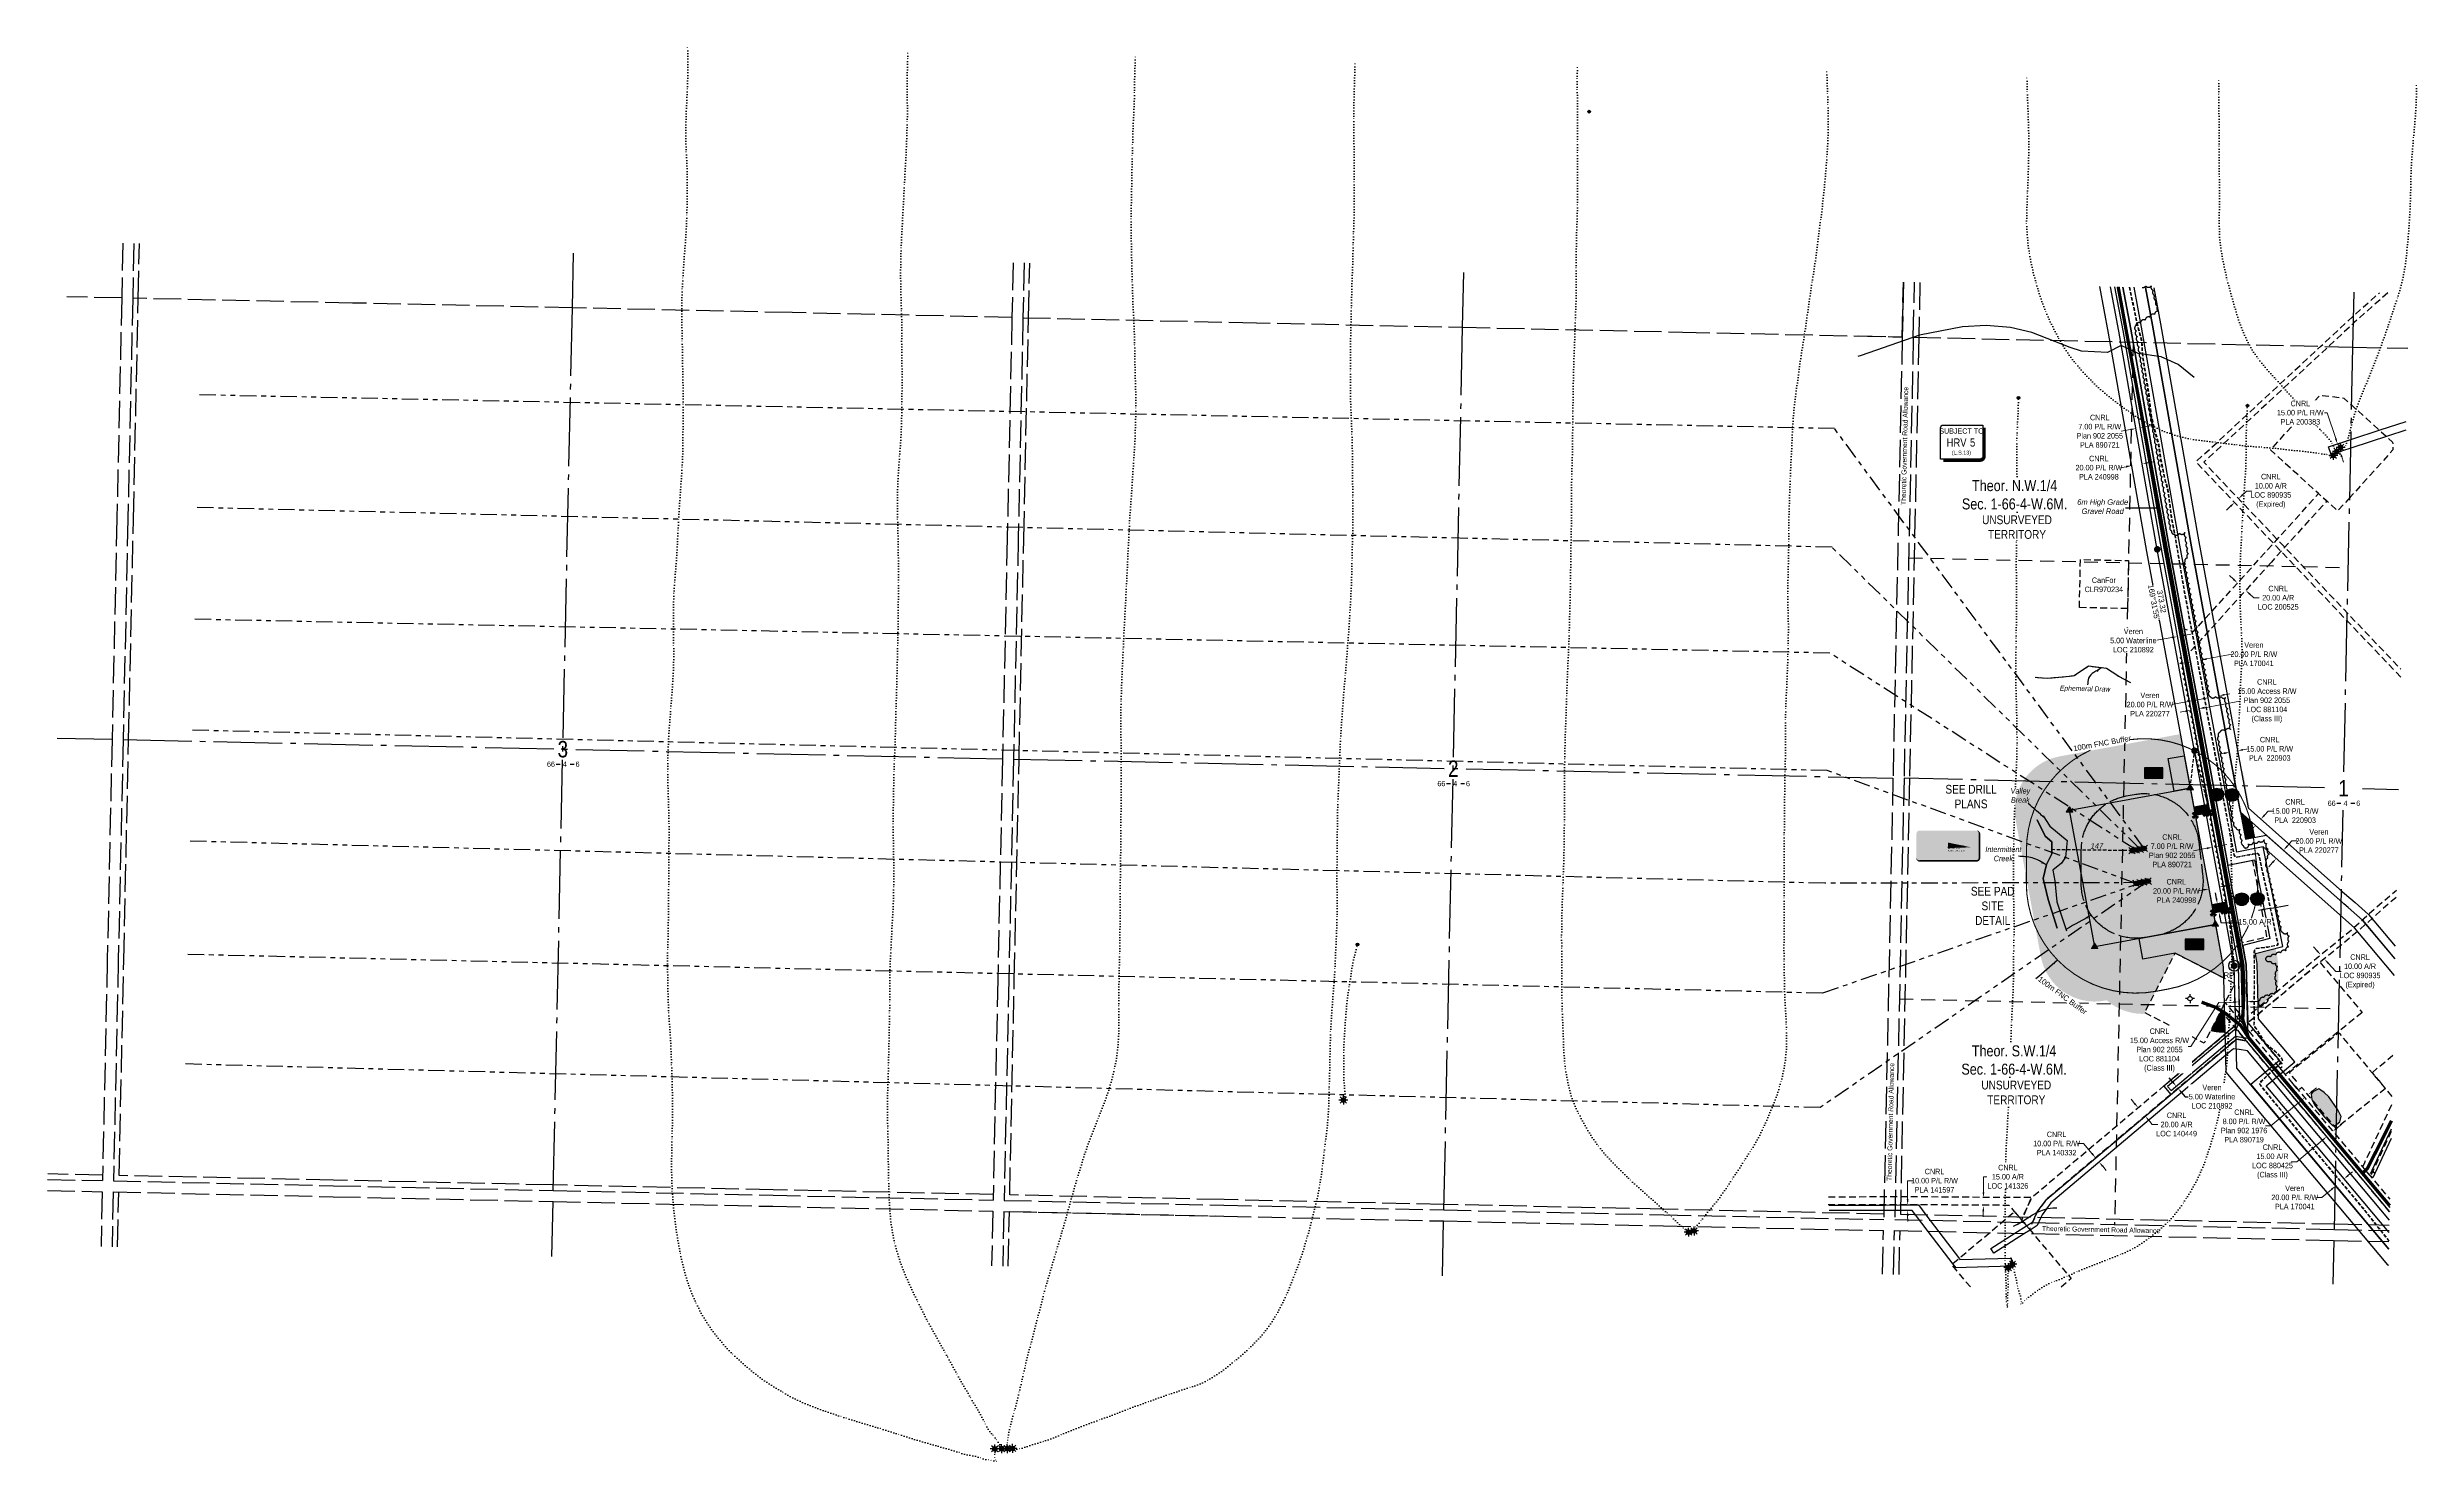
# Model space of a CAD drawing. Extents: x 401306 to 418331, y 6045711 to 6071172.
# Drawn here: x 401306 to 405623, y 6059327 to 6061904 of the extents above; entities that cross this region are included whole.
import ezdxf
from ezdxf.enums import TextEntityAlignment as Align

# ---------------------------------------------------------------- set-up
doc = ezdxf.new("R2018")
doc.units = 0
doc.header["$LTSCALE"] = 5
doc.header["$PDSIZE"] = 0.5
for name, pattern in [('0', [1, 1, 0]), ('foc-ACCESSROAD', [3.75, 2.5, -1.25]), ('foc-BUFFER', [16.75, 15, -1.75]), ('foc-DOT', [1, 0.2, -0.8]), ('foc-DRILLPATH', [14.75, 6, -1.75, 1.75, -1.75, 1.75, -1.75]), ('foc-LSD', [8, 5, -3]), ('foc-QUARTERLINE', [33, 25, -3, 2, -3]), ('foc-TIELINE', [1.875, 1.25, -0.625]), ('foc-TOPO-ephemeral', [6.25, 3.125, -0.625, 0.625, -0.625, 0.625, -0.625]), ('foc-UNSURVEYED', [12.5, 10, -2.5]), ('UG_PIPE', [1.875, 1.25, -0.625])]:
    doc.linetypes.add(name, pattern=pattern)
doc.layers.get('Defpoints').update_dxf_attribs({"color": 9})
for name, color, linetype in [('10', 1, 'Continuous'), ('35', 37, 'Continuous'), ('9', 3, 'Continuous'), ('AS-DRILL-T', 8, 'Continuous'), ('AS-PIPE-UG', 44, 'UG_PIPE'), ('AS-ROADS', 254, 'Continuous'), ('AUX-BUFFER', 7, 'foc-BUFFER'), ('C-RW', 13, 'Continuous'), ('C-SYMBOL', 7, 'Continuous'), ('CG-NOTES', 7, 'Continuous'), ('CTW', 7, 'Continuous'), ('DETAIL-HZ-Existing', 8, 'foc-DOT'), ('F-AR', 190, 'foc-ACCESSROAD'), ('F-RW', 190, 'Continuous'), ('F-WS', 190, 'foc-ACCESSROAD'), ('F-WS-S', 8, 'Continuous'), ('L-BD', 7, 'Continuous'), ('L-DETAIL-T', 3, 'Continuous'), ('L-MON', 1, 'Continuous'), ('L-QSEC', 8, 'foc-QUARTERLINE'), ('L-ROAD-T', 7, 'Continuous'), ('L-SECLBL', 7, 'Continuous'), ('L-SECTION-LSD', 7, 'foc-LSD'), ('L-TIE', 7, 'foc-TIELINE'), ('L-USEC', 7, 'foc-UNSURVEYED'), ('P-BUFFER-H 30m', 51, 'Continuous'), ('P-BUFFER-T', 40, 'Continuous'), ('P-CROSSINGS', 250, 'Continuous'), ('P-PDRILLPATH', 12, 'foc-DRILLPATH'), ('P-PROPOSED', 10, 'Continuous'), ('P-PROPOSED-H', 21, 'Continuous'), ('P-TEMP-H', 41, 'Continuous'), ('P-TEMP_BORROW PIT', 46, 'Continuous'), ('P-TEMP_LOG DECK', 46, 'Continuous'), ('P-TXT', 4, 'Continuous'), ('T-BUSH', 110, '0'), ('T-CREEK', 160, 'Continuous'), ('T-DRAW', 143, 'foc-TOPO-ephemeral'), ('T-SLOPE', 48, 'Continuous'), ('T-TIE', 201, 'foc-TIELINE'), ('T-WATER', 160, 'Continuous'), ('T-WATER-H', 133, 'Continuous'), ('T-WATER-T', 170, 'Continuous')]:
    doc.layers.add(name, color=color, linetype=linetype)
for name, color, linetype, lineweight in [('C-RW-T', 13, 'Continuous', 9), ('F-AR-T', 190, 'Continuous', 9), ('F-RW-T', 190, 'Continuous', 9), ('F-WS-T', 190, 'Continuous', 9), ('T-TEXT', 48, 'Continuous', 18), ('T-TIE-T', 201, 'Continuous', 18)]:
    doc.layers.add(name, color=color, linetype=linetype, lineweight=lineweight)
doc.layers.add('P-100m WELL BORE BUFFER', color=7, linetype='Continuous', true_color=0xf5ffd6)
doc.styles.add('175L', font='ARIALN.TTF', dxfattribs={"height": 20})
doc.styles.add('80', font='ARIALN.TTF', dxfattribs={"height": 10})
doc.styles.add('80CG', font='ARIALN.TTF', dxfattribs={"height": 10})
doc.styles.add('80L', font='ARIALN.TTF', dxfattribs={"height": 10})
doc.styles.add('80LS', font='ARIALNI.TTF', dxfattribs={"height": 10})
doc.styles.add('Crossing', font='ARIALN.TTF', dxfattribs={"height": 10})
doc.styles.add('foc-LtypeFont', font='ARIALN.TTF', dxfattribs={"height": 7.35})
doc.styles.add('HRV', font='ARIALN.TTF', dxfattribs={"height": 3})
doc.styles.add('SIMPLEX', font='ARIALN.TTF')
doc.styles.get("Standard").update_dxf_attribs({"font": 'ARIALN.TTF'})
doc.linetypes.add('foc-TOPO-flowdirection-NOLINE', pattern='A,0,[">",foc-LtypeFont,S=0.3,R=0,X=0,Y=-0.945],-20,[">",foc-LtypeFont,S=0.3,R=0,X=0,Y=-0.945],0', length=20)
doc.dimstyles.new('CG2011', dxfattribs={"dimscale": 5, "dimtxt": 9, "dimasz": 2, "dimexe": 0.2, "dimexo": 0.0625, "dimgap": 0.5, "dimtad": 0, "dimtih": 1, "dimtoh": 1, "dimzin": 0, "dimdsep": 46, "dimtxsty": '80CG', "dimcen": 0.1, "dimse1": 1, "dimse2": 1, "dimclrd": 256, "dimclrt": 256, "dimaunit": 1, "dimadec": 4, "dimazin": 0, "dimtfac": 0.06, "dimtofl": 0, "dimtmove": 0, "dimatfit": 1, "dimfxl": 0.2, "dimtolj": 1, "dimtzin": 0, "dimlwd": -1, "dimarcsym": 0})
doc.dimstyles.new('Compass 5 000', dxfattribs={"dimscale": 5, "dimtxt": 9, "dimasz": 2, "dimexe": 0.2, "dimexo": 0.0625, "dimgap": 0.5, "dimtad": 0, "dimtih": 1, "dimtoh": 1, "dimzin": 0, "dimdsep": 46, "dimtxsty": '80CG', "dimcen": 0.1, "dimse1": 1, "dimse2": 1, "dimclrd": 256, "dimclrt": 256, "dimaunit": 1, "dimadec": 4, "dimazin": 0, "dimtfac": 0.06, "dimtofl": 0, "dimtmove": 0, "dimatfit": 1, "dimfxl": 0.2, "dimtolj": 1, "dimtzin": 0, "dimlwd": -1, "dimarcsym": 0})

# ---------------------------------------------------------------- blocks, each defined once
blk = doc.blocks.new('L-SECLBL')
at = {"layer": '9', "color": 7}
for p, q in [((-5.1, -27.8), (-12.3, -27.8)), ((20.7, -27.8), (13.5, -27.8))]:
    blk.add_line(p, q, dxfattribs=at)
at = {"layer": '10', "color": 2, "style": 'SIMPLEX'}
blk.add_attdef('SEC', text='', height=30, dxfattribs=at).set_placement((0, 0), align=Align.MIDDLE)
at = {"layer": '10', "color": 5, "style": '80L'}
blk.add_attdef('TWP', text='', height=9.5, dxfattribs=at).set_placement((-14.4, -27.4), align=Align.MIDDLE_RIGHT)
blk.add_attdef('RGE', text='', height=9.5, dxfattribs=at).set_placement((3.6, -27.4), align=Align.MIDDLE_CENTER)
blk.add_attdef('MER', text='', height=9.5, dxfattribs=at).set_placement((23.2, -27.4), align=Align.MIDDLE_LEFT)
blk = doc.blocks.new('*D48')
at = {"layer": 'C-RW-T', "transparency": 16777216}
for p, q in [((405177, 6060828.4), (405145.7, 6060822.9)), ((405201.6, 6060832.7), (405211.5, 6060834.5))]:
    blk.add_line(p, q, dxfattribs=at)
for points in [[(405176.7, 6060830), (405177.3, 6060826.7), (405186.8, 6060830.1)], [(405201.3, 6060834.4), (405201.9, 6060831.1), (405191.8, 6060831)]]:
    blk.add_solid(points, dxfattribs=at)
at = {"layer": 'Defpoints', "color": 0, "transparency": 16777216}
for p in [(405166.9, 6060942.9), (405171.9, 6060943.8), (405186.8, 6060830.1)]:
    blk.add_point(p, dxfattribs=at)
at = {"layer": 'C-RW-T', "transparency": 16777216, "insert": (405106.8, 6060822.9), "char_height": 10, "attachment_point": 5, "style": '80CG', "bg_fill": 3, "box_fill_scale": 1.1, "bg_fill_color": 256, "bg_fill_true_color": 13158600, "bg_fill_transparency": 0}
blk.add_mtext('\\A1;Veren\\P5.00 Waterline\\PLOC 210892', dxfattribs=at)
blk = doc.blocks.new('HRV')
blk.add_lwpolyline([(-35.1, 31.6), (37.2, 31.6), (37.2, -25.5, -0.414214), (32.2, -30.5), (-40.1, -30.5), (-40.1, 26.6, -0.414214)], format="xyb", close=True)
at = {"const_width": 5, "flags": 128}
blk.add_lwpolyline([(-35.1, -33), (32.2, -33, 0.414214), (39.7, -25.5), (39.7, 26.6)], format="xyb", dxfattribs=at)
at = {"style": '80L'}
blk.add_text('SUBJECT TO', height=9.5, dxfattribs=at).set_placement((-2, 13.1), align=Align.BOTTOM_CENTER)
blk.add_attdef('(N.W.1/4 00)', text='', height=7.12, dxfattribs=at).set_placement((-2, -24.4), align=Align.BOTTOM_CENTER)
at = {"layer": 'CTW', "color": 3, "style": 'HRV'}
blk.add_text('HRV', height=15, dxfattribs=at).set_placement((-10.9, -0.2), align=Align.MIDDLE_CENTER)
blk.add_attdef('0', text='', height=15, dxfattribs=at).set_placement((18.3, -0.2), align=Align.MIDDLE_CENTER)
blk = doc.blocks.new('*D49')
at = {"layer": 'C-RW-T', "transparency": 16777216}
for p, q in [((405467.8, 6059822.8), (405450.5, 6059808.2)), ((405498.5, 6059848.5), (405506.1, 6059854.9)), ((405450.5, 6059808.2), (405440.5, 6059808.2))]:
    blk.add_line(p, q, dxfattribs=at)
for points in [[(405466.7, 6059824.1), (405468.9, 6059821.5), (405475.5, 6059829.2)], [(405497.4, 6059849.8), (405499.5, 6059847.2), (405490.8, 6059842.1)]]:
    blk.add_solid(points, dxfattribs=at)
at = {"layer": 'Defpoints', "color": 0, "transparency": 16777216}
for p in [(405398.3, 6059921.2), (405413.6, 6059934.1), (405475.5, 6059829.2)]:
    blk.add_point(p, dxfattribs=at)
at = {"layer": 'C-RW-T', "transparency": 16777216, "insert": (405400.9, 6059808.2), "char_height": 10, "attachment_point": 5, "style": '80CG'}
blk.add_mtext('\\A1;Veren\\P20.00 P/L R/W\\PPLA 170041', dxfattribs=at)
blk = doc.blocks.new('*D50')
at = {"layer": 'C-RW-T', "transparency": 16777216}
for p, q in [((405200.6, 6060782.1), (405190.8, 6060780.3)), ((405240.2, 6060789.4), (405286.8, 6060798))]:
    blk.add_line(p, q, dxfattribs=at)
for points in [[(405200.3, 6060783.7), (405200.9, 6060780.4), (405210.5, 6060783.9)], [(405239.9, 6060791), (405240.5, 6060787.7), (405230.3, 6060787.5)]]:
    blk.add_solid(points, dxfattribs=at)
at = {"layer": 'Defpoints', "color": 0, "transparency": 16777216}
for p in [(405208.4, 6060795.4), (405228.2, 6060799), (405230.3, 6060787.5)]:
    blk.add_point(p, dxfattribs=at)
at = {"layer": 'C-RW-T', "transparency": 16777216, "insert": (405326.4, 6060798), "char_height": 10, "attachment_point": 5, "style": '80CG'}
blk.add_mtext('\\A1;Veren\\P20.00 P/L R/W\\PPLA 170041', dxfattribs=at)
blk = doc.blocks.new('*D51')
at = {"layer": 'C-RW-T', "transparency": 16777216}
for p, q in [((405387, 6060448.2), (405395.3, 6060457.7)), ((405395.3, 6060457.7), (405405.3, 6060457.7)), ((405360.5, 6060418.3), (405353.8, 6060410.8))]:
    blk.add_line(p, q, dxfattribs=at)
for points in [[(405385.7, 6060449.3), (405388.2, 6060447.1), (405380.3, 6060440.7)], [(405359.2, 6060419.4), (405361.7, 6060417.2), (405367.1, 6060425.8)]]:
    blk.add_solid(points, dxfattribs=at)
at = {"layer": 'Defpoints', "color": 0, "transparency": 16777216}
for p in [(405367.1, 6060425.8), (405388.7, 6060406.6), (405402, 6060421.6)]:
    blk.add_point(p, dxfattribs=at)
at = {"layer": 'C-RW-T', "transparency": 16777216, "insert": (405444.9, 6060457.7), "char_height": 10, "attachment_point": 5, "style": '80CG'}
blk.add_mtext('\\A1;Veren\\P20.00 P/L R/W\\PPLA 220277', dxfattribs=at)
blk = doc.blocks.new('*D52')
at = {"layer": 'C-RW-T', "transparency": 16777216}
for p, q in [((405233.2, 6060716.8), (405176.6, 6060706.3)), ((405272.6, 6060724.1), (405282.4, 6060725.9))]:
    blk.add_line(p, q, dxfattribs=at)
for points in [[(405232.9, 6060718.4), (405233.5, 6060715.1), (405243.1, 6060718.6)], [(405272.3, 6060725.7), (405272.9, 6060722.4), (405262.7, 6060722.2)]]:
    blk.add_solid(points, dxfattribs=at)
at = {"layer": 'Defpoints', "color": 0, "transparency": 16777216}
for p in [(405248.9, 6060687.4), (405262.7, 6060722.2), (405268.5, 6060691)]:
    blk.add_point(p, dxfattribs=at)
at = {"layer": 'C-RW-T', "transparency": 16777216, "insert": (405137.1, 6060706.3), "char_height": 10, "attachment_point": 5, "style": '80CG'}
blk.add_mtext('\\A1;Veren\\P20.00 P/L R/W\\PPLA 220277', dxfattribs=at)
blk = doc.blocks.new('*D53')
at = {"layer": 'Defpoints', "color": 0, "transparency": 16777216}
blk.add_point((404871.5, 6059792.6), dxfattribs=at)
at = {"layer": 'F-AR-T', "transparency": 16777216}
for p, q in [((404833.6, 6059817.8), (404833.9, 6059845.9)), ((404833.9, 6059845.9), (404843.9, 6059845.9)), ((404833.4, 6059782.9), (404833.3, 6059772.9))]:
    blk.add_line(p, q, dxfattribs=at)
for points in [[(404831.7, 6059782.9), (404835, 6059782.9), (404833.5, 6059792.9)], [(404832, 6059817.8), (404835.3, 6059817.8), (404833.6, 6059807.8)]]:
    blk.add_solid(points, dxfattribs=at)
at = {"layer": 'F-AR-T', "transparency": 16777216, "insert": (404878.2, 6059845.9), "char_height": 10, "attachment_point": 5, "style": '80CG', "bg_fill": 3, "box_fill_scale": 1.1, "bg_fill_color": 256, "bg_fill_true_color": 13158600, "bg_fill_transparency": 0}
blk.add_mtext('\\A1;CNRL\\P15.00 A/R\\PLOC 141326', dxfattribs=at)
at = {"layer": 'Defpoints', "color": 0, "transparency": 16777216}
for p in [(404833.6, 6059807.8), (404871.7, 6059807.5)]:
    blk.add_point(p, dxfattribs=at)
blk = doc.blocks.new('*D54')
at = {"layer": 'Defpoints', "color": 0, "transparency": 16777216}
for p in [(405115.5, 6059971.7), (405123.7, 6059978.6), (405136.6, 6059963.3)]:
    blk.add_point(p, dxfattribs=at)
at = {"layer": 'F-AR-T', "transparency": 16777216}
for p, q in [((405109.1, 6059979.3), (405102.6, 6059987)), ((405134.8, 6059948.8), (405141.3, 6059941.1)), ((405141.3, 6059941.1), (405151.3, 6059941.1))]:
    blk.add_line(p, q, dxfattribs=at)
for points in [[(405110.3, 6059980.4), (405107.8, 6059978.3), (405115.5, 6059971.7)], [(405136.1, 6059949.8), (405133.6, 6059947.7), (405128.4, 6059956.4)]]:
    blk.add_solid(points, dxfattribs=at)
at = {"layer": 'F-AR-T', "transparency": 16777216, "insert": (405185.6, 6059941.1), "char_height": 10, "attachment_point": 5, "style": '80CG'}
blk.add_mtext('\\A1;CNRL\\P20.00 A/R\\PLOC 140449', dxfattribs=at)
blk = doc.blocks.new('*D55')
at = {"layer": 'Defpoints', "color": 0, "transparency": 16777216}
for p in [(405298.4, 6061081.3), (405314.2, 6061050.3), (405321.4, 6061057.2)]:
    blk.add_point(p, dxfattribs=at)
at = {"layer": 'F-AR-T', "transparency": 16777216}
for p, q in [((405305.7, 6061088.2), (405312.9, 6061095.1)), ((405312.9, 6061095.1), (405322.9, 6061095.1)), ((405283.9, 6061067.6), (405276.7, 6061060.7))]:
    blk.add_line(p, q, dxfattribs=at)
for points in [[(405304.5, 6061089.5), (405306.8, 6061087), (405298.4, 6061081.3)], [(405282.8, 6061068.8), (405285.1, 6061066.3), (405291.2, 6061074.5)]]:
    blk.add_solid(points, dxfattribs=at)
at = {"layer": 'F-AR-T', "transparency": 16777216, "insert": (405357.3, 6061095.1), "char_height": 10, "attachment_point": 5, "style": '80CG'}
blk.add_mtext('\\A1;CNRL\\P10.00 A/R\\PLOC 890935\\P(Expired)', dxfattribs=at)
blk = doc.blocks.new('*D56')
at = {"layer": 'Defpoints', "color": 0, "transparency": 16777216}
for p in [(405455.1, 6060256.1), (405455, 6060242.6), (405461.8, 6060248.7)]:
    blk.add_point(p, dxfattribs=at)
at = {"layer": 'F-AR-T', "transparency": 16777216}
for p, q in [((405441.6, 6060257.4), (405434.9, 6060264.9)), ((405461.7, 6060235.1), (405475.6, 6060219.6)), ((405475.6, 6060219.6), (405485.6, 6060219.6))]:
    blk.add_line(p, q, dxfattribs=at)
for points in [[(405442.8, 6060258.6), (405440.4, 6060256.3), (405448.3, 6060250)], [(405462.9, 6060236.3), (405460.4, 6060234), (405455, 6060242.6)]]:
    blk.add_solid(points, dxfattribs=at)
at = {"layer": 'F-AR-T', "transparency": 16777216, "insert": (405519.9, 6060219.6), "char_height": 10, "attachment_point": 5, "style": '80CG'}
blk.add_mtext('\\A1;CNRL\\P10.00 A/R\\PLOC 890935\\P(Expired)', dxfattribs=at)
blk = doc.blocks.new('*D57')
at = {"layer": 'Defpoints', "color": 0, "transparency": 16777216}
for p in [(405450.6, 6059928.9), (405459, 6059918.9), (405462.1, 6059938.5)]:
    blk.add_point(p, dxfattribs=at)
at = {"layer": 'F-AR-T', "transparency": 16777216}
for p, q in [((405451.3, 6059912.5), (405404.6, 6059873.3)), ((405478.1, 6059935), (405485.8, 6059941.4)), ((405404.6, 6059873.3), (405394.6, 6059873.3))]:
    blk.add_line(p, q, dxfattribs=at)
for points in [[(405450.2, 6059913.8), (405452.4, 6059911.2), (405459, 6059918.9)], [(405477, 6059936.3), (405479.2, 6059933.7), (405470.4, 6059928.6)]]:
    blk.add_solid(points, dxfattribs=at)
at = {"layer": 'F-AR-T', "transparency": 16777216, "insert": (405360.3, 6059873.3), "char_height": 10, "attachment_point": 5, "style": '80CG'}
blk.add_mtext('\\A1;CNRL\\P15.00 A/R\\PLOC 880425\\P(Class III)', dxfattribs=at)
blk = doc.blocks.new('*D58')
at = {"layer": 'Defpoints', "color": 0, "transparency": 16777216}
for p in [(405296.6, 6060927.6), (405311.4, 6060914.2), (405311.5, 6060914.3)]:
    blk.add_point(p, dxfattribs=at)
at = {"layer": 'F-AR-T', "transparency": 16777216}
for p, q in [((405289.3, 6060934.5), (405281.9, 6060941.2)), ((405318.9, 6060907.6), (405326.3, 6060900.9)), ((405326.3, 6060900.9), (405336.3, 6060900.9))]:
    blk.add_line(p, q, dxfattribs=at)
for points in [[(405290.4, 6060935.7), (405288.2, 6060933.2), (405296.7, 6060927.7)], [(405320, 6060908.8), (405317.8, 6060906.4), (405311.5, 6060914.3)]]:
    blk.add_solid(points, dxfattribs=at)
at = {"layer": 'F-AR-T', "transparency": 16777216, "insert": (405370.7, 6060900.9), "char_height": 10, "attachment_point": 5, "style": '80CG'}
blk.add_mtext('\\A1;CNRL\\P20.00 A/R\\PLOC 200525', dxfattribs=at)
blk = doc.blocks.new('*D59')
at = {"layer": 'Defpoints', "color": 0, "transparency": 16777216}
for p in [(405210.5, 6060702.6), (405211.7, 6060696.1), (405225.2, 6060705.3)]:
    blk.add_point(p, dxfattribs=at)
at = {"layer": 'F-AR-T', "transparency": 16777216}
for p, q in [((405201.8, 6060694.3), (405192, 6060692.4)), ((405236.2, 6060700.6), (405301.1, 6060712.6))]:
    blk.add_line(p, q, dxfattribs=at)
for points in [[(405201.5, 6060695.9), (405202.1, 6060692.6), (405211.7, 6060696.1)], [(405235.9, 6060702.3), (405236.5, 6060699), (405226.4, 6060698.8)]]:
    blk.add_solid(points, dxfattribs=at)
at = {"layer": 'F-AR-T', "transparency": 16777216, "insert": (405350.1, 6060712.6), "char_height": 10, "attachment_point": 5, "style": '80CG'}
blk.add_mtext('\\A1;CNRL\\P15.00 Access R/W\\PPlan 902 2055\\PLOC 881104\\P(Class III)', dxfattribs=at)
blk = doc.blocks.new('*D60')
at = {"layer": 'Defpoints', "color": 0, "transparency": 16777216}
for p in [(404695.1, 6059794.5), (404695.1, 6059784.5), (404695.5, 6059794.5)]:
    blk.add_point(p, dxfattribs=at)
at = {"layer": 'F-RW-T', "transparency": 16777216}
for p, q in [((404705.4, 6059838.7), (404695.4, 6059838.7)), ((404695.4, 6059838.7), (404695.5, 6059814.5)), ((404695.5, 6059804.5), (404695.5, 6059814.5)), ((404695.5, 6059774.5), (404695.6, 6059764.5))]:
    blk.add_line(p, q, dxfattribs=at)
for points in [[(404697.2, 6059804.5), (404693.8, 6059804.5), (404695.5, 6059794.5)], [(404697.2, 6059774.5), (404693.9, 6059774.5), (404695.5, 6059784.5)]]:
    blk.add_solid(points, dxfattribs=at)
at = {"layer": 'F-RW-T', "transparency": 16777216, "insert": (404744.5, 6059838.7), "char_height": 10, "attachment_point": 5, "style": '80CG'}
blk.add_mtext('\\A1;CNRL\\P10.00 P/L R/W\\PPLA 141597', dxfattribs=at)
blk = doc.blocks.new('*D61')
at = {"layer": 'Defpoints', "color": 0, "transparency": 16777216}
for p in [(405044.5, 6059872.6), (405070.6, 6059907.7), (405077.1, 6059900)]:
    blk.add_point(p, dxfattribs=at)
at = {"layer": 'F-RW-T', "transparency": 16777216}
for p, q in [((405016, 6059906.4), (405006, 6059906.4)), ((405031.7, 6059887.9), (405016, 6059906.4)), ((405051, 6059864.9), (405057.4, 6059857.3))]:
    blk.add_line(p, q, dxfattribs=at)
for points in [[(405032.9, 6059889), (405030.4, 6059886.8), (405038.1, 6059880.2)], [(405052.3, 6059866), (405049.7, 6059863.9), (405044.5, 6059872.6)]]:
    blk.add_solid(points, dxfattribs=at)
at = {"layer": 'F-RW-T', "transparency": 16777216, "insert": (404966.9, 6059906.4), "char_height": 10, "attachment_point": 5, "style": '80CG'}
blk.add_mtext('\\A1;CNRL\\P10.00 P/L R/W\\PPLA 140332', dxfattribs=at)
blk = doc.blocks.new('*D62')
at = {"layer": 'Defpoints', "color": 0, "transparency": 16777216}
for p in [(405392.2, 6060021.9), (405398.3, 6060027), (405418.9, 6059990.1)]:
    blk.add_point(p, dxfattribs=at)
at = {"layer": 'F-RW-T', "transparency": 16777216}
for p, q in [((405432.7, 6060001.7), (405440.3, 6060008.1)), ((405411.2, 6059983.6), (405357.3, 6059938.4)), ((405357.3, 6059938.4), (405347.3, 6059938.4))]:
    blk.add_line(p, q, dxfattribs=at)
for points in [[(405431.6, 6060002.9), (405433.7, 6060000.4), (405425, 6059995.2)], [(405410.1, 6059984.9), (405412.3, 6059982.4), (405418.9, 6059990.1)]]:
    blk.add_solid(points, dxfattribs=at)
at = {"layer": 'F-RW-T', "transparency": 16777216, "insert": (405308.5, 6059938.4), "char_height": 10, "attachment_point": 5, "style": '80CG'}
blk.add_mtext('\\A1;CNRL\\P8.00 P/L R/W\\PPlan 902 1976\\PPLA 890719', dxfattribs=at)
blk = doc.blocks.new('*D63')
at = {"layer": 'Defpoints', "color": 0, "transparency": 16777216}
for p in [(405483.4, 6061167), (405521.9, 6061195.4), (405526.6, 6061181)]:
    blk.add_point(p, dxfattribs=at)
at = {"layer": 'F-RW-T', "transparency": 16777216}
for p, q in [((405460.2, 6061238.1), (405450.2, 6061238.1)), ((405475.6, 6061190.8), (405460.2, 6061238.1)), ((405486.5, 6061157.5), (405489.6, 6061148))]:
    blk.add_line(p, q, dxfattribs=at)
for points in [[(405477.2, 6061191.4), (405474, 6061190.3), (405478.7, 6061181.3)], [(405488.1, 6061158), (405484.9, 6061156.9), (405483.4, 6061167)]]:
    blk.add_solid(points, dxfattribs=at)
at = {"layer": 'F-RW-T', "transparency": 16777216, "insert": (405411.1, 6061238.1), "char_height": 10, "attachment_point": 5, "style": '80CG', "bg_fill": 3, "box_fill_scale": 1.1, "bg_fill_color": 256, "bg_fill_true_color": 13158600, "bg_fill_transparency": 0}
blk.add_mtext('\\A1;CNRL\\P15.00 P/L R/W\\PPLA 200383', dxfattribs=at)
blk = doc.blocks.new('*D64')
at = {"layer": 'Defpoints', "color": 0, "transparency": 16777216}
for p in [(405111.6, 6061209.3), (405123.9, 6061143.1), (405130.7, 6061144.4)]:
    blk.add_point(p, dxfattribs=at)
at = {"layer": 'F-RW-T', "transparency": 16777216}
for p, q in [((405101.8, 6061207.5), (405084.4, 6061204.3)), ((405128.3, 6061212.4), (405138.1, 6061214.2))]:
    blk.add_line(p, q, dxfattribs=at)
for points in [[(405101.5, 6061209.2), (405102.1, 6061205.9), (405111.6, 6061209.3)], [(405128, 6061214.1), (405128.6, 6061210.8), (405118.5, 6061210.6)]]:
    blk.add_solid(points, dxfattribs=at)
at = {"layer": 'F-RW-T', "transparency": 16777216, "insert": (405045.6, 6061204.3), "char_height": 10, "attachment_point": 5, "style": '80CG'}
blk.add_mtext('\\A1;CNRL\\P7.00 P/L R/W\\PPlan 902 2055\\PPLA 890721', dxfattribs=at)
blk = doc.blocks.new('*D65')
at = {"layer": 'Defpoints', "color": 0, "transparency": 16777216}
for p in [(405250.6, 6060446.2), (405275.3, 6060313), (405282.2, 6060314.3)]:
    blk.add_point(p, dxfattribs=at)
at = {"layer": 'F-RW-T', "transparency": 16777216}
for p, q in [((405240.8, 6060444.4), (405216.2, 6060439.8)), ((405267.3, 6060449.3), (405277.2, 6060451.1))]:
    blk.add_line(p, q, dxfattribs=at)
for points in [[(405240.5, 6060446), (405241.1, 6060442.7), (405250.6, 6060446.2)], [(405267, 6060450.9), (405267.7, 6060447.7), (405257.5, 6060447.5)]]:
    blk.add_solid(points, dxfattribs=at)
at = {"layer": 'F-RW-T', "transparency": 16777216, "insert": (405177.4, 6060439.8), "char_height": 10, "attachment_point": 5, "style": '80CG'}
blk.add_mtext('\\A1;CNRL\\P7.00 P/L R/W\\PPlan 902 2055\\PPLA 890721', dxfattribs=at)
blk = doc.blocks.new('*D66')
at = {"layer": 'Defpoints', "color": 0, "transparency": 16777216}
for p in [(405329.1, 6060486), (405339.6, 6060476.7), (405349.5, 6060487.9)]:
    blk.add_point(p, dxfattribs=at)
at = {"layer": 'F-RW-T', "transparency": 16777216}
for p, q in [((405322.4, 6060478.6), (405315.8, 6060471.1)), ((405345.7, 6060504.7), (405352.4, 6060512.2)), ((405352.4, 6060512.2), (405362.4, 6060512.2))]:
    blk.add_line(p, q, dxfattribs=at)
for points in [[(405321.2, 6060479.7), (405323.7, 6060477.5), (405329.1, 6060486)], [(405344.5, 6060505.8), (405347, 6060503.6), (405339.1, 6060497.2)]]:
    blk.add_solid(points, dxfattribs=at)
at = {"layer": 'F-RW-T', "transparency": 16777216, "insert": (405401.5, 6060512.2), "char_height": 10, "attachment_point": 5, "style": '80CG'}
blk.add_mtext('\\A1;CNRL\\P15.00 P/L R/W\\PPLA  220903', dxfattribs=at)
blk = doc.blocks.new('*D67')
at = {"layer": 'Defpoints', "color": 0, "transparency": 16777216}
for p in [(405282, 6060618.3), (405296.5, 6060622), (405296.7, 6060621)]:
    blk.add_point(p, dxfattribs=at)
at = {"layer": 'F-RW-T', "transparency": 16777216}
for p, q in [((405271.9, 6060617.4), (405262.1, 6060615.6)), ((405306.4, 6060623.8), (405316.2, 6060625.6))]:
    blk.add_line(p, q, dxfattribs=at)
for points in [[(405271.6, 6060619.1), (405272.3, 6060615.8), (405281.8, 6060619.2)], [(405306.1, 6060625.4), (405306.7, 6060622.1), (405296.5, 6060622)]]:
    blk.add_solid(points, dxfattribs=at)
at = {"layer": 'F-RW-T', "transparency": 16777216, "insert": (405355.3, 6060625.6), "char_height": 10, "attachment_point": 5, "style": '80CG'}
blk.add_mtext('\\A1;CNRL\\P15.00 P/L R/W\\PPLA  220903', dxfattribs=at)
blk = doc.blocks.new('*D68')
at = {"layer": 'Defpoints', "color": 0, "transparency": 16777216}
for p in [(405101.9, 6061148.9), (405103.2, 6061141.4), (405121.6, 6061152.3)]:
    blk.add_point(p, dxfattribs=at)
at = {"layer": 'F-RW-T', "transparency": 16777216}
for p, q in [((405093.4, 6061139.7), (405083.5, 6061137.9)), ((405132.8, 6061146.6), (405142.6, 6061148.3))]:
    blk.add_line(p, q, dxfattribs=at)
for points in [[(405093.1, 6061141.3), (405093.7, 6061138), (405103.2, 6061141.4)], [(405132.5, 6061148.2), (405133.1, 6061145), (405122.9, 6061144.9)]]:
    blk.add_solid(points, dxfattribs=at)
at = {"layer": 'F-RW-T', "transparency": 16777216, "insert": (405044, 6061137.9), "char_height": 10, "attachment_point": 5, "style": '80CG'}
blk.add_mtext('\\A1;CNRL\\P20.00 P/L R/W\\PPLA 240998', dxfattribs=at)
blk = doc.blocks.new('*D69')
at = {"layer": 'Defpoints', "color": 0, "transparency": 16777216}
for p in [(405232.3, 6060435.4), (405252, 6060439.1), (405244.4, 6060370.3)]:
    blk.add_point(p, dxfattribs=at)
at = {"layer": 'F-RW-T', "transparency": 16777216}
for p, q in [((405234.5, 6060368.5), (405224.7, 6060366.7)), ((405273.9, 6060375.8), (405283.7, 6060377.6))]:
    blk.add_line(p, q, dxfattribs=at)
for points in [[(405234.2, 6060370.2), (405234.8, 6060366.9), (405244.4, 6060370.3)], [(405273.6, 6060377.4), (405274.2, 6060374.1), (405264, 6060374)]]:
    blk.add_solid(points, dxfattribs=at)
at = {"layer": 'F-RW-T', "transparency": 16777216, "insert": (405185.2, 6060366.7), "char_height": 10, "attachment_point": 5, "style": '80CG'}
blk.add_mtext('\\A1;CNRL\\P20.00 P/L R/W\\PPLA 240998', dxfattribs=at)
blk = doc.blocks.new('Gabd')
for p, q in [((-0.81, 0), (-1.62, 0)), ((0, 0.81), (0, 1.62)), ((1.62, 0), (0.81, 0)), ((0, -0.81), (0, -1.62))]:
    blk.add_line(p, q)
blk.add_circle((0, 0), 0.8)
blk = doc.blocks.new('fdia')
at = {"color": 255, "const_width": 1}
blk.add_lwpolyline([(-0.5, 0, 1), (0.5, 0, 1)], format="xyb", close=True, dxfattribs=at)
blk = doc.blocks.new('Fdiaa')
blk.add_blockref('fdia', (0, 0))
blk = doc.blocks.new('fdib')
at = {"color": 1, "const_width": 1.6}
blk.add_lwpolyline([(-0.4, 0, 1), (0.4, 0, 1)], format="xyb", close=True, dxfattribs=at)
at = {"color": 1}
blk.add_circle((0, 0), 0.8, dxfattribs=at)
blk = doc.blocks.new('Fdibb')
blk.add_blockref('fdib', (0, 0))
blk = doc.blocks.new('fdicc')
for name in ['Fdibb', 'Fdiaa']:
    blk.add_blockref(name, (0, 0))
blk = doc.blocks.new('FDI')
blk.add_blockref('fdicc', (0, 0))
blk = doc.blocks.new('xing2')
h = blk.add_hatch(color=50)
h.dxf.hatch_style = 1
edge = h.paths.add_edge_path()
edge.add_ellipse((0, 0), major_axis=(-12.5, 0), ratio=0.816297, start_angle=0, end_angle=360)
h = blk.add_hatch(color=250)
h.dxf.hatch_style = 1
edge = h.paths.add_edge_path()
edge.add_ellipse((0, -2), major_axis=(-12.5, 0), ratio=0.816297, start_angle=0, end_angle=180)
edge.add_line((12.5, -2), (12.5, 0))
edge.add_ellipse((0, 0), major_axis=(-12.5, 0), ratio=0.816297, start_angle=0, end_angle=180, ccw=False)
edge.add_line((-12.5, 0), (-12.5, -2))
at = {"color": 250}
blk.add_ellipse((0, 0), major_axis=(-12.5, 0), ratio=0.816297, dxfattribs=at)
blk.add_ellipse((0, -2), major_axis=(-12.5, 0), ratio=0.816297, start_param=0, end_param=3.141593, dxfattribs=at)
at = {"color": 250, "style": 'Crossing'}
blk.add_attdef('CROSSING', text='', height=9, dxfattribs=at).set_placement((0.1, 0), align=Align.MIDDLE_CENTER)
at = {"color": 250, "style": 'Crossing', "flags": 1}
for tag, p in [('DESCRIPTION', (0.1, -25.8)), ('LOCATION', (0.1, -39.3)), ('OWNER', (0.1, -12.5)), ('DWG_REF', (0.1, -52.8))]:
    blk.add_attdef(tag, text='', height=9, dxfattribs=at).set_placement(p, align=Align.MIDDLE_CENTER)
blk = doc.blocks.new('*U79')
h = blk.add_hatch(color=254)
edge = h.paths.add_edge_path()
edge.add_line((-51.5, -28.5), (51.5, -28.5))
edge.add_arc((51.5, -22.5), 6, 270, 360)
edge.add_line((57.5, -22.5), (57.5, 21))
edge.add_arc((51.5, 21), 6, 0, 90)
edge.add_line((51.5, 27), (-51.5, 27))
edge.add_arc((-51.5, 21), 6, 90, 180)
edge.add_line((-57.5, 21), (-57.5, -22.5))
edge.add_arc((-51.5, -22.5), 6, 180, 270)
at = {"color": 1, "flags": 128}
blk.add_lwpolyline([(-51.5, -28.5, 3, 3, 0), (51.5, -28.5, 3, 3, 0.414214), (57.5, -22.5, 3, 3, 0), (57.5, 21, 3, 0, 0.414214), (51.5, 27, 0, 0, 0), (-51.5, 27, 0, 0, 0.414214), (-57.5, 21, 0, 0, 0), (-57.5, -22.5, 0, 3, 0.414214)], format="xyseb", close=True, dxfattribs=at)
blk.add_lwpolyline([(42.2, -3.6, 0, 10, 0), (0, 0, 5, 5, 0)], format="xyseb", dxfattribs=at)
at = {"color": 1, "lineweight": 30, "flags": 104}
blk.add_attdef('ENTER_TEXT', text='', height=10, dxfattribs=at).set_placement((-0.3, 0), align=Align.MIDDLE_CENTER)
blk = doc.blocks.new('*D83')
at = {"layer": 'C-RW', "transparency": 16777216}
for p, q in [((405178.6, 6060018.5), (405172.1, 6060026.1)), ((405194.7, 6059999.4), (405201.1, 6059991.8)), ((405201.1, 6059991.8), (405211.1, 6059991.8))]:
    blk.add_line(p, q, dxfattribs=at)
for points in [[(405179.8, 6060019.6), (405177.3, 6060017.4), (405185, 6060010.8)], [(405195.9, 6060000.5), (405193.4, 6059998.3), (405188.2, 6060007)]]:
    blk.add_solid(points, dxfattribs=at)
at = {"layer": 'Defpoints', "color": 0, "transparency": 16777216}
blk.add_point((405188.2, 6060007), dxfattribs=at)
at = {"layer": 'C-RW', "transparency": 16777216, "insert": (405250.1, 6059991.8), "char_height": 10, "attachment_point": 5, "style": '80CG', "bg_fill": 3, "box_fill_scale": 1.1, "bg_fill_color": 256, "bg_fill_true_color": 13158600, "bg_fill_transparency": 0}
blk.add_mtext('\\A1;Veren\\P5.00 Waterline\\PLOC 210892', dxfattribs=at)
at = {"layer": 'Defpoints', "color": 0, "transparency": 16777216}
for p in [(405202.3, 6060025.4), (405205.5, 6060021.6)]:
    blk.add_point(p, dxfattribs=at)
blk = doc.blocks.new('Temp_Area_Small_Pink')
at = {"true_color": 0xff8aff}
h = blk.add_hatch(color=211, dxfattribs=at)
h.dxf.hatch_style = 1
h.paths.add_polyline_path([(-16.8, -9.4), (16.3, -9.4), (16.3, 9.1), (-16.8, 9.1)])
at = {"color": 250}
for points in [[(-17, -9.6), (16.5, -9.6), (16.5, 9.3), (-17, 9.3)], [(-16.9, -9.5), (16.4, -9.5), (16.4, 9.2), (-16.9, 9.2)]]:
    blk.add_lwpolyline(points, close=True, dxfattribs=at)
at = {"color": 250, "style": '80L'}
blk.add_attdef('TEMPORARY', text='', height=9, dxfattribs=at).set_placement((0, -0.1), align=Align.MIDDLE_CENTER)
blk = doc.blocks.new('TEMP')
h = blk.add_hatch(color=255)
h.dxf.hatch_style = 1
h.paths.add_polyline_path([(0, 0.25), (-0.67, 1.15), (-0.67, 0.67), (-1.15, 0.67), (-0.25, 0), (-1.15, -0.67), (-0.67, -0.67), (-0.67, -1.15), (0, -0.25), (0.67, -1.15), (0.67, -0.67), (1.15, -0.67), (0.25, 0), (1.15, 0.67), (0.67, 0.67), (0.67, 1.15)])
h.paths.add_polyline_path([(0.57, 0.85), (0.57, 0.57), (0.85, 0.57), (0.08, 0), (0.85, -0.57), (0.57, -0.57), (0.57, -0.85), (0, -0.08), (-0.57, -0.85), (-0.57, -0.57), (-0.85, -0.57), (-0.08, 0), (-0.85, 0.57), (-0.57, 0.57), (-0.57, 0.85), (0, 0.08)], flags=16)
h = blk.add_hatch(color=1)
h.dxf.hatch_style = 1
h.paths.add_polyline_path([(0, 0.08), (-0.57, 0.85), (-0.57, 0.57), (-0.85, 0.57), (-0.08, 0), (-0.85, -0.57), (-0.57, -0.57), (-0.57, -0.85), (0, -0.08), (0.57, -0.85), (0.57, -0.57), (0.85, -0.57), (0.08, 0), (0.85, 0.57), (0.57, 0.57), (0.57, 0.85)])
at = {"color": 1}
for p, q in [((-0.08, 0), (0.08, 0)), ((0, 0.08), (0, -0.08))]:
    blk.add_line(p, q, dxfattribs=at)
at = {"color": 255, "flags": 128}
blk.add_lwpolyline([(-0.25, 0), (-1.15, 0.67), (-0.67, 0.67), (-0.67, 1.15), (0, 0.25), (0.67, 1.15), (0.67, 0.67), (1.15, 0.67), (0.25, 0), (1.15, -0.67), (0.67, -0.67), (0.67, -1.15), (0, -0.25), (-0.67, -1.15), (-0.67, -0.67), (-1.15, -0.67)], close=True, dxfattribs=at)
at = {"color": 1, "flags": 128}
blk.add_lwpolyline([(-0.08, 0), (-0.85, 0.57), (-0.57, 0.57), (-0.57, 0.85), (0, 0.08), (0.57, 0.85), (0.57, 0.57), (0.85, 0.57), (0.08, 0), (0.85, -0.57), (0.57, -0.57), (0.57, -0.85), (0, -0.08), (-0.57, -0.85), (-0.57, -0.57), (-0.85, -0.57)], close=True, dxfattribs=at)
blk = doc.blocks.new('TRIA')
blk.add_hatch(color=255).paths.add_polyline_path([(-0.04, 1.52), (-1.47, -0.87), (1.39, -0.87)])
blk = doc.blocks.new('TRIAA')
blk.add_blockref('TRIA', (0, 0))
blk = doc.blocks.new('TRIB')
at = {"color": 1}
blk.add_lwpolyline([(-1.12, -0.67), (-0.04, 1.13), (1.04, -0.67)], close=True, dxfattribs=at)
blk = doc.blocks.new('TRIBB')
blk.add_blockref('TRIB', (0, 0))
blk = doc.blocks.new('TRICC')
for name in ['TRIAA', 'TRIBB']:
    blk.add_blockref(name, (0, 0))
blk = doc.blocks.new('plspike')
blk.add_blockref('TRICC', (0, 0))
blk = doc.blocks.new('WC')
at = {"layer": 'L-MON'}
h = blk.add_hatch(color=255, dxfattribs=at)
h.dxf.hatch_style = 1
edge = h.paths.add_edge_path()
edge.add_arc((0, 0), 0.9, 0, 360)
at = {"layer": 'L-MON', "color": 240, "flags": 128}
for points in [[(-0.62, 0.5), (-1.23, 1.12)], [(0.52, 0.61), (1.13, 1.21)], [(-1.18, -1.18), (-0.56, -0.57)], [(1.16, -1.18), (0.56, -0.57)]]:
    blk.add_lwpolyline(points, dxfattribs=at)
at = {"layer": 'L-MON', "color": 240}
for radius in [0.8, 0.373]:
    blk.add_circle((0, 0), radius, dxfattribs=at)
blk = doc.blocks.new('BH-Existing')
at = {"layer": 'AS-DRILL-T'}
h = blk.add_hatch(color=256, dxfattribs=at)
h.dxf.hatch_style = 1
edge = h.paths.add_edge_path()
edge.add_arc((0, 0), 0.5, 0, 360)
blk.add_circle((0, 0), 0.5, dxfattribs=at)
blk = doc.blocks.new('GAS')
h = blk.add_hatch(color=255)
h.dxf.hatch_style = 1
edge = h.paths.add_edge_path()
edge.add_arc((0, 0), 0.9, 0, 360)
for p, q in [((-0.81, 0), (-1.62, 0)), ((-0.57, 0.57), (-1.14, 1.14)), ((0, 0.81), (0, 1.62)), ((0.57, 0.57), (1.14, 1.14)), ((1.62, 0), (0.81, 0)), ((-0.57, -0.57), (-1.14, -1.14)), ((0, -0.81), (0, -1.62)), ((1.14, -1.14), (0.57, -0.57))]:
    blk.add_line(p, q)
blk.add_circle((0, 0), 0.8)

msp = doc.modelspace()

# ---------------------------------------------------------------- hatches: boundary and pattern name
at = {"layer": 'P-BUFFER-H 30m'}
h = msp.add_hatch(color=256, dxfattribs=at)
h.dxf.hatch_style = 1
edge = h.paths.add_edge_path()
edge.add_line((405058.15, 6060167.403), (405054.703, 6060166.766))
edge.add_arc((405036.54, 6060265.061), 99.959, 190.468617, 280.468617, ccw=False)
edge.add_line((404938.246, 6060246.899), (404892.332, 6060495.388))
edge.add_arc((404990.626, 6060513.55), 99.959, 100.468617, 190.468617, ccw=False)
edge.add_line((404972.464, 6060611.845), (405192.249, 6060652.455))
edge.add_line((405192.249, 6060652.455), (405199.516, 6060613.138))
edge.add_line((405199.516, 6060613.138), (405210.414, 6060554.161))
edge.add_line((405210.414, 6060554.161), (404990.626, 6060513.55))
edge.add_line((404990.626, 6060513.55), (405036.54, 6060265.061))
edge.add_line((405036.54, 6060265.061), (405117.112, 6060279.948))
edge.add_line((405117.112, 6060279.948), (405124.014, 6060242.594))
edge.add_line((405124.014, 6060242.594), (405182.991, 6060253.491))
edge.add_line((405182.991, 6060253.491), (405127.41, 6060144.944))
edge.add_line((405127.41, 6060144.944), (405131.388, 6060142.908))
edge.add_arc((405124.014, 6060242.594), 99.959, 228.782968, 274.230234, ccw=False)
h = msp.add_hatch(color=256, dxfattribs=at)
h.dxf.hatch_style = 1
edge = h.paths.add_edge_path()
edge.add_arc((405210.414, 6060554.161), 99.959, 10.468617, 24.460562, ccw=False)
edge.add_line((405308.708, 6060572.323), (405319.344, 6060514.761))
edge.add_line((405319.344, 6060514.761), (405315.724, 6060517.967))
edge.add_line((405315.724, 6060517.967), (405301.401, 6060595.55))
h = msp.add_hatch(color=256, dxfattribs=at)
h.dxf.hatch_style = 1
h.paths.add_polyline_path([(405323.772, 6060490.801), (405301.983, 6060510.095), (405311.034, 6060460.753), (405328.661, 6060464.341)])
h = msp.add_hatch(color=256, dxfattribs=at)
h.dxf.hatch_style = 1
edge = h.paths.add_edge_path()
edge.add_line((405366.02, 6060262.151), (405368.931, 6060246.396))
edge.add_arc((405270.636, 6060228.234), 99.959, 1.475083, 10.468617, ccw=False)
edge.add_line((405370.561, 6060230.807), (405371.073, 6060210.924))
edge.add_arc((405271.148, 6060208.351), 99.959, -14.665959, 1.475083, ccw=False)
edge.add_line((405367.85, 6060183.043), (405334.518, 6060154.92))
edge.add_line((405334.518, 6060154.92), (405332.439, 6060234.701))
edge.add_line((405332.439, 6060234.701), (405329.119, 6060252.68))
edge.add_line((405329.119, 6060252.68), (405366.02, 6060262.151))
h = msp.add_hatch(color=256, dxfattribs=at)
h.dxf.hatch_style = 1
edge = h.paths.add_edge_path()
edge.add_line((405273.723, 6060108.426), (405272.892, 6060140.685))
edge.add_line((405272.892, 6060140.685), (405266.275, 6060148.573))
edge.add_line((405266.275, 6060148.573), (405247.193, 6060111.305))
edge.add_arc((405271.148, 6060208.351), 99.959, 256.133974, 271.476238)
at = {"layer": 'P-PROPOSED-H'}
h = msp.add_hatch(color=256, dxfattribs=at)
h.dxf.hatch_style = 1
h.paths.add_polyline_path([(405036.54, 6060265.061), (405256.328, 6060305.671), (405210.414, 6060554.161), (404990.626, 6060513.55)])
h = msp.add_hatch(color=256, dxfattribs=at)
h.dxf.hatch_style = 1
h.paths.add_polyline_path([(405216.865, 6060519.246), (405219.589, 6060504.502), (405246.129, 6060509.406), (405243.404, 6060524.15)])
h = msp.add_hatch(color=256, dxfattribs=at)
h.dxf.hatch_style = 1
h.paths.add_polyline_path([(405249.724, 6060341.411), (405252.448, 6060326.667), (405278.988, 6060331.571), (405276.263, 6060346.315)])
at = {"layer": 'P-TEMP-H'}
h = msp.add_hatch(color=256, dxfattribs=at)
h.dxf.hatch_style = 1
h.paths.add_polyline_path([(405210.414, 6060554.161), (405180.925, 6060548.712), (405170.028, 6060607.689), (405199.516, 6060613.138)])
h = msp.add_hatch(color=256, dxfattribs=at)
h.dxf.hatch_style = 1
h.paths.add_polyline_path([(405124.014, 6060242.594), (405117.112, 6060279.948), (405256.328, 6060305.671), (405270.636, 6060228.234), (405271.148, 6060208.351), (405182.991, 6060253.491)])
at = {"layer": 'T-WATER-H'}
h = msp.add_hatch(color=256, dxfattribs=at)
h.dxf.hatch_style = 1
h.paths.add_polyline_path([(405444.485, 6060006.279), (405433.939, 6060000.35), (405430.809, 6059996.233), (405431.962, 6059986.845), (405436.741, 6059976.963), (405455.196, 6059954.564), (405469.367, 6059939.247), (405474.805, 6059939.576), (405483.208, 6059945.999), (405485.515, 6059955.387), (405479.254, 6059967.575), (405462.776, 6059991.786), (405454.372, 6059999.362), (405448.11, 6060003.644)])

# ---------------------------------------------------------------- linework, layer by layer
at = {"layer": '35', "color": 3}
msp.add_circle((405290.556, 6060230.316), 9.996, dxfattribs=at)
at = {"layer": 'AS-ROADS', "flags": 128}
for points, const_width in [([(405573.966, 6059793.141), (405400.377, 6059999.75), (405316.54, 6060099.723), (405306.088, 6060132.708), (405308.4, 6060184.815), (405306.498, 6060231.681), (405300.103, 6060269.1), (405275.054, 6060401.509), (405079.106, 6061467.291)], 5.997), ([(405231.15, 6060163.951), (405256.827, 6060154.582), (405275.371, 6060143.175), (405291.47, 6060129.936), (405301.981, 6060122.153), (405316.54, 6060099.723), (405573.966, 6059793.141)], 5.998), ([(405526.29, 6059853.818), (405533.702, 6059861.72), (405577.226, 6059947.889)], 5.998)]:
    msp.add_lwpolyline(points, dxfattribs=dict(at, const_width=const_width))
at = {"layer": 'AUX-BUFFER', "color": 251, "linetype": 'foc-BUFFER', "flags": 128}
msp.add_lwpolyline([(405011.738, 6060380.743), (405011.948, 6060441.771, -0.36072614), (405093.759, 6060539.724), (405108.503, 6060542.446, -0.43281699), (405225.897, 6060456.061), (405233.059, 6060396.394, -0.39585168), (405151.96, 6060286.184), (405129.843, 6060282.101, -0.46980347)], format="xyb", close=True, dxfattribs=at)
at = {"layer": 'C-RW', "flags": 128}
for points in [[(405072.489, 6061467.44), (405087.34, 6061387.679), (405157.251, 6060990.28), (405225.106, 6060623.366), (405297.536, 6060231.047), (405299.791, 6060144.572), (405291.091, 6060119.984), (405162.129, 6060011.205), (405175.023, 6059995.918), (405294.508, 6060096.511), (405312.326, 6060093.84), (405573.732, 6059782.02)], [(405077.594, 6061467.325), (405092.258, 6061388.569), (405162.169, 6060991.17), (405230.02, 6060624.275), (405302.522, 6060231.567), (405304.811, 6060143.777), (405295.35, 6060117.038), (405169.171, 6060010.607), (405175.624, 6060002.957), (405293.016, 6060101.788), (405314.939, 6060098.502), (405573.891, 6059789.609)]]:
    msp.add_lwpolyline(points, dxfattribs=at)
at = {"layer": 'C-RW'}
for points in [[(405582.799, 6060212.443), (405510.035, 6060299.161), (405343.195, 6060446.898), (405295.071, 6060437.102), (405259.509, 6060629.724), (405191.681, 6060996.492), (405121.766, 6061393.913), (405108.22, 6061466.638)], [(405128.641, 6061466.18), (405141.438, 6061397.475), (405211.355, 6061000.042), (405279.167, 6060633.359), (405311.034, 6060460.753), (405348.981, 6060468.477), (405524.397, 6060313.146), (405583.439, 6060242.783)]]:
    msp.add_lwpolyline(points, dxfattribs=at)
at = {"layer": 'DETAIL-HZ-Existing', "flags": 128}
for points in [[(403031.874, 6059350.108), (403031.803, 6059350.05), (403031.773, 6059350.05), (403031.763, 6059350.061), (403031.753, 6059350.081), (403031.725, 6059350.131), (403031.568, 6059350.285), (403031.45, 6059350.377), (403031.352, 6059350.459), (403031.223, 6059350.552), (403031.076, 6059350.655), (403030.908, 6059350.769), (403030.68, 6059350.854), (403030.472, 6059350.938), (403030.341, 6059350.911), (403030.248, 6059350.793), (403030.195, 6059350.634), (403030.152, 6059350.475), (403030.047, 6059350.277), (403029.963, 6059350.079), (403029.97, 6059349.949), (403030.037, 6059349.787), (403030.173, 6059349.614), (403030.421, 6059349.509), (403030.75, 6059349.442), (403031.109, 6059349.394), (403031.418, 6059349.368), (403031.728, 6059349.351), (403032.087, 6059349.323), (403032.376, 6059349.257), (403032.563, 6059349.123), (403032.739, 6059348.919), (403032.788, 6059348.868), (403032.912, 6059348.596), (403033.088, 6059347.962), (403033.118, 6059347.481), (403033.098, 6059347.011), (403033.058, 6059346.522), (403032.987, 6059346.023), (403032.906, 6059345.525), (403032.796, 6059345.027), (403032.675, 6059344.55), (403032.555, 6059344.082), (403032.432, 6059343.465), (403032.284, 6059342.618), (403032.105, 6059341.751), (403031.937, 6059340.925), (403031.8, 6059340.097), (403031.733, 6059339.329), (403031.658, 6059338.62), (403031.563, 6059337.932), (403031.459, 6059337.284), (403031.366, 6059336.646), (403031.273, 6059336.068), (403031.271, 6059335.478), (403031.347, 6059334.836), (403031.424, 6059334.234), (403031.512, 6059333.662), (403031.591, 6059333.16), (403031.709, 6059332.568), (403031.873, 6059331.854), (403032.078, 6059331.15), (403032.346, 6059330.554), (403032.646, 6059330.127), (403032.961, 6059329.85), (403033.153, 6059329.506), (403033.273, 6059329.023), (403033.503, 6059328.548), (403033.874, 6059328.11), (403034.275, 6059327.702), (403034.558, 6059327.375), (403034.714, 6059327.202), (403034.871, 6059327.069), (403035.079, 6059326.954), (403035.287, 6059326.86), (403035.387, 6059326.848), (403035.507, 6059326.855), (403035.528, 6059326.875), (403035.507, 6059326.875), (403035.208, 6059326.902), (403034.579, 6059326.965), (403033.613, 6059327.136), (403032.389, 6059327.462), (403030.959, 6059327.923), (403029.289, 6059328.399), (403027.497, 6059328.787), (403025.383, 6059329.112), (403022.781, 6059329.498), (403019.84, 6059329.971), (403016.613, 6059330.621), (403013.211, 6059331.473), (403009.584, 6059332.601), (403005.751, 6059333.894), (403001.687, 6059335.161), (402997.341, 6059336.344), (402992.651, 6059337.325), (402987.779, 6059338.2), (402982.859, 6059339.185), (402977.814, 6059340.404), (402972.493, 6059341.838), (402966.867, 6059343.449), (402960.945, 6059345.286), (402954.836, 6059347.267), (402948.536, 6059349.222), (402941.994, 6059351.073), (402935.164, 6059353.02), (402928.037, 6059355.093), (402920.661, 6059357.221), (402913.065, 6059359.374), (402905.33, 6059361.54), (402897.427, 6059363.83), (402894.466, 6059364.744), (402889.419, 6059366.332), (402881.432, 6059368.884), (402873.444, 6059371.395), (402867.7, 6059373.169), (402865.445, 6059373.867), (402857.258, 6059376.443), (402849.031, 6059379.01), (402840.665, 6059381.64), (402832.151, 6059384.312), (402823.536, 6059386.977), (402814.772, 6059389.676), (402806.028, 6059392.414), (402797.194, 6059395.133), (402788.33, 6059397.804), (402779.276, 6059400.518), (402770.251, 6059403.202), (402761.248, 6059405.966), (402752.238, 6059408.879), (402733.359, 6059415.195), (402715.261, 6059421.534), (402697.341, 6059428.259), (402679.614, 6059435.61), (402662.389, 6059443.981), (402645.646, 6059453.332), (402629.285, 6059463.254), (402613.244, 6059473.68), (402597.793, 6059484.994), (402583.029, 6059497.123), (402568.594, 6059509.634), (402554.63, 6059522.686), (402541.361, 6059536.424), (402528.85, 6059550.995), (402517.192, 6059566.168), (402506.365, 6059581.814), (402496.543, 6059598.188), (402487.953, 6059615.075), (402480.346, 6059632.592), (402473.54, 6059650.592), (402467.799, 6059668.799), (402463.056, 6059687.405), (402459.045, 6059706.095), (402455.578, 6059724.954), (402452.491, 6059743.784), (402449.727, 6059762.788), (402447.482, 6059781.75), (402445.726, 6059800.612), (402444.357, 6059819.836), (402443.485, 6059838.899), (402443.114, 6059857.981), (402443.172, 6059877.064), (402443.44, 6059896.103), (402443.918, 6059915.167), (402444.221, 6059925.073), (402444.416, 6059934.211), (402444.617, 6059953.381), (402444.676, 6059972.484), (402444.615, 6059991.62), (402444.366, 6060010.799), (402443.879, 6060030.094), (402443.212, 6060049.373), (402442.461, 6060068.473), (402441.622, 6060087.676), (402440.609, 6060106.712), (402439.187, 6060125.776), (402437.806, 6060144.91), (402436.973, 6060163.933), (402436.494, 6060183.137), (402436.194, 6060202.248), (402435.894, 6060221.429), (402435.723, 6060240.507), (402435.996, 6060259.806), (402436.595, 6060278.897), (402437.074, 6060297.981), (402437.233, 6060317.102), (402437.273, 6060336.236), (402437.471, 6060355.306), (402437.801, 6060374.453), (402437.971, 6060393.614), (402438.003, 6060412.818), (402438.141, 6060431.889), (402438.36, 6060450.989), (402438.511, 6060470.18), (402438.47, 6060489.285), (402438.069, 6060508.388), (402437.478, 6060527.485), (402436.906, 6060546.572), (402436.367, 6060565.758), (402436.158, 6060584.937), (402436.286, 6060604.018), (402436.725, 6060623.123), (402437.545, 6060642.25), (402438.724, 6060661.329), (402440.152, 6060680.393), (402441.683, 6060699.545), (402443.182, 6060718.617), (402444.621, 6060737.72), (402445.869, 6060756.778), (402446.675, 6060775.705), (402446.996, 6060794.893), (402446.854, 6060813.96), (402446.592, 6060833.02), (402446.521, 6060852.146), (402446.541, 6060871.25), (402446.76, 6060890.38), (402447.49, 6060909.488), (402448.74, 6060928.626), (402450.198, 6060947.669), (402451.678, 6060966.822), (402452.988, 6060985.928), (402454.01, 6061005.161), (402454.948, 6061024.235), (402455.969, 6061043.417), (402457.057, 6061062.449), (402458.329, 6061081.676), (402459.707, 6061100.741), (402461.087, 6061119.876), (402462.306, 6061138.964), (402463.165, 6061158.03), (402463.634, 6061177.114), (402463.834, 6061196.284), (402463.97, 6061215.226), (402464.079, 6061234.328), (402464.181, 6061253.58), (402464.149, 6061272.635), (402463.88, 6061291.345), (402463.49, 6061310.538), (402463.142, 6061329.75), (402462.866, 6061349.12), (402462.55, 6061368.451), (402462.12, 6061387.575), (402461.676, 6061406.579), (402461.449, 6061425.838), (402461.776, 6061444.835), (402462.615, 6061463.932), (402463.635, 6061483.094), (402464.757, 6061502.305), (402466.129, 6061521.54), (402467.662, 6061540.811), (402469.036, 6061560.116), (402470.091, 6061579.018), (402470.864, 6061597.856), (402471.378, 6061617.189), (402471.693, 6061636.557), (402471.766, 6061655.4), (402471.479, 6061674.65), (402470.831, 6061693.918), (402469.933, 6061713.192), (402469.066, 6061732.475), (402468.819, 6061751.735), (402469.301, 6061771.009), (402470.02, 6061790.078), (402470.959, 6061809.202), (402471.907, 6061828.226), (402472.517, 6061847.348), (402472.727, 6061866.517), (402472.626, 6061885.634), (402472.299, 6061903.697)], [(403044.524, 6059350.394), (403044.46, 6059350.205), (403044.406, 6059349.996), (403044.371, 6059349.787), (403044.233, 6059349.4), (403044.045, 6059349.024), (403043.933, 6059348.936), (403043.812, 6059348.899), (403043.682, 6059348.872), (403043.482, 6059348.876), (403043.24, 6059348.821), (403043.03, 6059348.805), (403042.911, 6059348.858), (403042.851, 6059348.869), (403042.781, 6059348.831), (403042.74, 6059348.812), (403042.68, 6059348.823), (403042.6, 6059348.805), (403042.489, 6059348.757), (403042.276, 6059348.622), (403042.042, 6059348.457), (403041.921, 6059348.389), (403041.822, 6059348.431), (403041.653, 6059348.475), (403041.514, 6059348.548), (403041.508, 6059348.708), (403041.622, 6059348.906), (403041.757, 6059349.133), (403041.992, 6059349.358), (403042.328, 6059349.641), (403042.586, 6059350.015), (403042.753, 6059350.342), (403043.075, 6059350.905), (403043.542, 6059351.225), (403044.144, 6059351.292), (403044.68, 6059351.101), (403045.11, 6059350.651), (403045.574, 6059350.381), (403045.713, 6059350.308), (403045.39, 6059350.195), (403045.048, 6059350.083), (403044.887, 6059350.026), (403044.726, 6059350.009), (403044.547, 6059350.023), (403044.387, 6059350.027), (403044.136, 6059350.022), (403043.816, 6059350.029), (403043.635, 6059349.973), (403043.641, 6059349.763), (403043.695, 6059349.511), (403043.741, 6059349.3), (403043.797, 6059349.099), (403043.872, 6059348.907), (403043.929, 6059348.736), (403043.956, 6059348.626), (403044.025, 6059348.554), (403044.084, 6059348.523), (403044.113, 6059348.472), (403044.143, 6059348.482), (403044.166, 6059348.621), (403044.21, 6059348.79), (403044.294, 6059348.958), (403044.418, 6059349.156), (403044.581, 6059349.312), (403044.764, 6059349.438), (403045.008, 6059349.623), (403045.153, 6059349.84), (403045.116, 6059350.001), (403045.029, 6059350.113), (403045.001, 6059350.214), (403045.043, 6059350.323), (403045.095, 6059350.412), (403045.127, 6059350.501), (403045.158, 6059350.55), (403045.189, 6059350.61), (403045.172, 6059350.73), (403045.162, 6059350.75), (403044.98, 6059351.134), (403044.604, 6059351.782), (403044.093, 6059352.664), (403043.526, 6059353.736), (403042.852, 6059354.951), (403042.02, 6059356.299), (403040.994, 6059357.901), (403039.775, 6059359.788), (403038.388, 6059361.848), (403036.865, 6059364.061), (403035.217, 6059366.517), (403033.344, 6059369.157), (403031.172, 6059371.915), (403028.832, 6059374.735), (403026.463, 6059377.597), (403024.086, 6059380.578), (403021.725, 6059383.83), (403019.421, 6059387.42), (403017.185, 6059391.349), (403014.964, 6059395.537), (403012.688, 6059399.967), (403010.258, 6059404.64), (403007.651, 6059409.477), (403004.98, 6059414.605), (403002.033, 6059419.889), (402998.761, 6059425.461), (402995.244, 6059431.237), (402991.54, 6059437.178), (402987.833, 6059443.429), (402984.033, 6059450.022), (402980.042, 6059456.979), (402975.894, 6059464.119), (402971.668, 6059471.361), (402967.453, 6059478.673), (402963.242, 6059486.125), (402959.043, 6059493.727), (402954.791, 6059501.61), (402950.53, 6059509.523), (402946.189, 6059517.477), (402941.661, 6059525.576), (402937.073, 6059533.646), (402932.495, 6059541.716), (402927.83, 6059549.928), (402923.183, 6059558.059), (402918.598, 6059566.279), (402914.134, 6059574.567), (402909.702, 6059582.934), (402900.319, 6059601.099), (402891.754, 6059618.266), (402883.38, 6059635.449), (402875.309, 6059652.756), (402867.725, 6059670.382), (402860.834, 6059688.194), (402854.76, 6059706.268), (402849.693, 6059724.681), (402845.803, 6059743.398), (402842.931, 6059762.484), (402840.999, 6059781.58), (402839.837, 6059800.639), (402839.107, 6059819.809), (402838.585, 6059838.865), (402838.234, 6059857.957), (402838.012, 6059877.016), (402837.754, 6059896.266), (402837.442, 6059915.337), (402837.422, 6059916.727), (402837.07, 6059934.419), (402836.609, 6059953.493), (402836.348, 6059972.603), (402836.589, 6059991.792), (402837.227, 6060010.843), (402837.846, 6060029.964), (402838.315, 6060049.049), (402838.724, 6060068.174), (402839.143, 6060087.27), (402839.562, 6060106.375), (402839.982, 6060125.5), (402840.372, 6060144.636), (402840.672, 6060163.804), (402840.681, 6060182.909), (402840.552, 6060202.106), (402840.88, 6060221.163), (402841.712, 6060240.37), (402842.733, 6060259.562), (402843.702, 6060278.666), (402844.671, 6060297.77), (402845.769, 6060316.82), (402846.78, 6060335.973), (402847.439, 6060355.083), (402847.849, 6060374.259), (402848.008, 6060393.34), (402847.927, 6060412.456), (402847.722, 6060431.365), (402847.398, 6060450.786), (402847.036, 6060469.848), (402846.897, 6060489.046), (402847.056, 6060508.177), (402847.265, 6060527.277), (402847.503, 6060546.316), (402847.942, 6060565.401), (402848.499, 6060584.433), (402849.139, 6060603.554), (402849.867, 6060622.633), (402850.519, 6060641.843), (402851.091, 6060661.085), (402851.59, 6060680.209), (402852.13, 6060699.312), (402852.689, 6060718.424), (402853.239, 6060737.567), (402853.75, 6060756.77), (402854.19, 6060775.935), (402854.696, 6060794.879), (402855.218, 6060814.122), (402855.608, 6060833.278), (402855.797, 6060852.378), (402855.949, 6060871.59), (402856.218, 6060890.718), (402856.489, 6060909.887), (402856.638, 6060929.008), (402856.657, 6060948.122), (402856.439, 6060967.351), (402856.089, 6060986.513), (402855.838, 6061005.623), (402855.459, 6061024.835), (402854.931, 6061044.051), (402854.552, 6061063.253), (402854.62, 6061082.316), (402855.09, 6061101.461), (402855.981, 6061120.646), (402857.193, 6061139.885), (402858.541, 6061158.95), (402859.946, 6061177.844), (402861.108, 6061197.064), (402862.006, 6061216.129), (402862.514, 6061235.182), (402862.687, 6061253.993), (402862.926, 6061273.092), (402863.147, 6061292.302), (402863.092, 6061311.678), (402862.869, 6061327.856), (402862.528, 6061346.978), (402862.345, 6061365.986), (402862.427, 6061385.259), (402862.464, 6061404.262), (402862.083, 6061423.365), (402861.404, 6061442.554), (402860.815, 6061461.781), (402860.518, 6061481.071), (402860.532, 6061500.396), (402860.817, 6061519.754), (402861.372, 6061538.686), (402862.225, 6061557.513), (402863.249, 6061576.825), (402864.323, 6061596.166), (402865.336, 6061614.989), (402866.348, 6061634.212), (402867.341, 6061653.465), (402868.393, 6061672.727), (402869.526, 6061691.997), (402870.528, 6061711.24), (402871.311, 6061730.508), (402871.95, 6061749.588), (402872.548, 6061768.65), (402872.887, 6061787.737), (402872.595, 6061806.818), (402872.243, 6061825.89), (402872.354, 6061845.072), (402872.727, 6061864.368), (402873.307, 6061883.53), (402873.806, 6061895.182)], [(403054.526, 6059350.514), (403054.748, 6059350.589), (403055.151, 6059350.71), (403055.783, 6059350.797), (403056.323, 6059350.825), (403056.584, 6059350.86), (403056.783, 6059350.815), (403057.029, 6059350.63), (403057.225, 6059350.416), (403057.291, 6059350.254), (403057.277, 6059350.075), (403057.222, 6059349.816), (403057.156, 6059349.537), (403057.011, 6059349.32), (403056.777, 6059349.135), (403056.503, 6059348.951), (403056.16, 6059348.818), (403055.778, 6059348.726), (403055.356, 6059348.645), (403054.874, 6059348.536), (403054.49, 6059348.354), (403054.216, 6059348.17), (403053.982, 6059348.005), (403053.738, 6059347.82), (403053.525, 6059347.664), (403053.374, 6059347.608), (403053.233, 6059347.571), (403053.092, 6059347.544), (403052.882, 6059347.518), (403052.621, 6059347.494), (403052.431, 6059347.498), (403052.081, 6059347.495), (403051.911, 6059347.509), (403052.011, 6059347.487), (403052.15, 6059347.454), (403052.271, 6059347.481), (403052.372, 6059347.519), (403052.452, 6059347.547), (403052.482, 6059347.547), (403052.482, 6059347.537), (403052.463, 6059347.557), (403052.434, 6059347.608), (403052.425, 6059347.688), (403052.368, 6059347.819), (403052.282, 6059348.021), (403052.166, 6059348.214), (403051.969, 6059348.358), (403051.783, 6059348.522), (403051.596, 6059348.676), (403051.519, 6059348.798), (403051.622, 6059348.935), (403051.766, 6059349.112), (403051.929, 6059349.259), (403052.083, 6059349.456), (403052.278, 6059349.692), (403052.513, 6059349.897), (403052.686, 6059350.063), (403052.809, 6059350.2), (403052.921, 6059350.308), (403053.044, 6059350.405), (403053.195, 6059350.482), (403053.377, 6059350.548), (403053.549, 6059350.675), (403053.735, 6059350.931), (403054, 6059351.185), (403054.286, 6059351.429), (403054.418, 6059351.546), (403054.533, 6059351.744), (403054.553, 6059351.783), (403054.645, 6059352.331), (403054.701, 6059353.08), (403054.703, 6059353.18), (403054.746, 6059354.26), (403054.812, 6059355.469), (403054.88, 6059356.767), (403054.941, 6059358.187), (403055.014, 6059359.765), (403055.143, 6059361.573), (403055.336, 6059363.589), (403055.575, 6059365.855), (403055.838, 6059368.34), (403056.155, 6059370.973), (403056.575, 6059373.795), (403057.13, 6059376.834), (403057.841, 6059380.119), (403058.654, 6059383.553), (403059.49, 6059387.096), (403060.31, 6059390.789), (403061.154, 6059394.692), (403062.088, 6059398.633), (403063.175, 6059402.68), (403064.303, 6059406.777), (403065.503, 6059410.972), (403066.753, 6059415.177), (403067.982, 6059419.311), (403069.183, 6059423.556), (403070.367, 6059427.912), (403071.506, 6059432.529), (403072.601, 6059437.437), (403073.712, 6059442.604), (403074.969, 6059448.038), (403076.372, 6059453.78), (403077.863, 6059459.879), (403079.47, 6059466.286), (403081.164, 6059472.991), (403082.824, 6059479.977), (403084.459, 6059487.174), (403086.107, 6059494.561), (403087.747, 6059502.027), (403089.47, 6059509.622), (403091.367, 6059517.403), (403093.363, 6059525.122), (403095.449, 6059532.879), (403097.586, 6059540.635), (403099.684, 6059548.452), (403101.694, 6059556.391), (403103.707, 6059564.45), (403105.763, 6059572.638), (403107.952, 6059580.983), (403110.244, 6059589.436), (403112.486, 6059597.93), (403114.715, 6059606.724), (403116.893, 6059615.499), (403119.143, 6059624.333), (403121.484, 6059633.225), (403123.987, 6059642.244), (403126.55, 6059651.201), (403129.142, 6059660.187), (403131.786, 6059669.183), (403134.489, 6059678.197), (403137.172, 6059687.172), (403139.854, 6059696.116), (403142.557, 6059705.11), (403145.22, 6059714.085), (403147.873, 6059723.081), (403150.557, 6059732.095), (403153.2, 6059741.091), (403155.824, 6059750.117), (403161.757, 6059770.744), (403166.901, 6059789.099), (403169.905, 6059800.027), (403171.956, 6059807.504), (403177.162, 6059825.947), (403182.614, 6059844.225), (403188.277, 6059862.478), (403193.818, 6059880.703), (403199.686, 6059898.762), (403199.739, 6059898.891), (403206.463, 6059916.781), (403213.575, 6059934.563), (403220.626, 6059952.266), (403227.568, 6059970.041), (403234.254, 6059988.002), (403240.333, 6060006.116), (403245.747, 6060024.455), (403250.285, 6060042.982), (403253.816, 6060061.71), (403256.285, 6060080.752), (403257.652, 6060099.787), (403258.111, 6060118.851), (403257.973, 6060138.119), (403257.891, 6060157.165), (403258.108, 6060176.205), (403258.337, 6060195.274), (403258.615, 6060214.363), (403259.105, 6060233.487), (403259.605, 6060252.62), (403259.904, 6060271.748), (403260.094, 6060290.888), (403260.316, 6060310.158), (403260.528, 6060329.378), (403260.616, 6060348.46), (403260.645, 6060367.554), (403260.786, 6060386.736), (403261.044, 6060405.785), (403261.335, 6060425.013), (403261.573, 6060444.072), (403261.673, 6060463.194), (403261.742, 6060482.287), (403261.931, 6060501.407), (403262.14, 6060520.507), (403262.33, 6060539.678), (403262.529, 6060558.758), (403262.639, 6060577.94), (403262.57, 6060597.106), (403262.418, 6060616.203), (403262.207, 6060635.312), (403261.896, 6060654.413), (403261.676, 6060673.542), (403261.769, 6060692.845), (403262.188, 6060711.97), (403262.81, 6060731.191), (403263.538, 6060750.24), (403264.337, 6060769.347), (403265.207, 6060788.463), (403266.105, 6060807.518), (403267.004, 6060826.633), (403267.906, 6060845.838), (403268.904, 6060864.911), (403269.894, 6060884.035), (403270.884, 6060903.178), (403271.951, 6060922.199), (403272.929, 6060941.253), (403273.749, 6060960.4), (403274.649, 6060979.555), (403275.657, 6060998.567), (403276.576, 6061017.672), (403277.546, 6061036.806), (403278.694, 6061055.876), (403280.086, 6061075.08), (403281.535, 6061094.174), (403282.814, 6061113.29), (403283.942, 6061132.341), (403285.201, 6061151.408), (403286.548, 6061170.434), (403287.534, 6061189.357), (403288.202, 6061208.447), (403288.784, 6061227.689), (403289.133, 6061246.746), (403289.093, 6061265.451), (403288.584, 6061284.646), (403287.925, 6061303.855), (403287.499, 6061323.218), (403287.233, 6061342.548), (403286.932, 6061361.679), (403286.479, 6061380.683), (403285.711, 6061399.934), (403284.707, 6061418.92), (403283.776, 6061438.004), (403283.096, 6061457.193), (403282.618, 6061476.418), (403282.02, 6061495.705), (403281.504, 6061515.021), (403281.188, 6061534.382), (403280.813, 6061553.314), (403280.547, 6061572.174), (403280.491, 6061591.51), (403280.716, 6061610.879), (403281.109, 6061629.715), (403281.461, 6061648.962), (403281.784, 6061668.23), (403282.147, 6061687.526), (403282.62, 6061706.821), (403283.192, 6061726.083), (403283.695, 6061745.366), (403284.373, 6061764.386), (403285.381, 6061783.449), (403286.219, 6061802.505), (403286.577, 6061821.552), (403286.726, 6061840.663), (403287.145, 6061859.749), (403287.894, 6061878.847), (403288.277, 6061886.392)], [(403064.404, 6059350.859), (403064.47, 6059350.187), (403064.549, 6059349.695), (403064.691, 6059349.312), (403065.388, 6059348.697), (403066.361, 6059348.376), (403066.672, 6059348.39), (403066.903, 6059348.445), (403067.074, 6059348.521), (403067.41, 6059348.764), (403067.686, 6059349.058), (403067.972, 6059349.322), (403068.315, 6059349.455), (403068.625, 6059349.488), (403068.789, 6059349.645), (403068.644, 6059349.888), (403068.25, 6059350.156), (403067.963, 6059350.312), (403067.258, 6059350.567), (403066.469, 6059350.594), (403066.057, 6059350.523), (403065.299, 6059350.179), (403064.964, 6059349.936), (403064.688, 6059349.642), (403064.5, 6059349.296), (403064.422, 6059348.898), (403064.433, 6059348.487), (403064.555, 6059348.095), (403064.768, 6059347.78), (403065.033, 6059347.564), (403065.311, 6059347.438), (403065.56, 6059347.413), (403065.801, 6059347.438), (403066.032, 6059347.493), (403066.446, 6059347.654), (403066.83, 6059347.856), (403067.235, 6059348.057), (403067.711, 6059348.337), (403068.218, 6059348.657), (403068.835, 6059348.973), (403069.188, 6059349.136), (403069.65, 6059349.226), (403069.878, 6059349.131), (403070.076, 6059349.047), (403070.116, 6059349.046), (403069.939, 6059349.18), (403069.724, 6059349.404), (403069.508, 6059349.619), (403069.301, 6059349.744), (403069.083, 6059349.828), (403068.894, 6059349.902), (403068.726, 6059349.976), (403068.548, 6059350.07), (403068.391, 6059350.193), (403068.312, 6059350.265), (403068.302, 6059350.285), (403068.312, 6059350.275), (403068.52, 6059350.16), (403068.976, 6059349.971), (403069.692, 6059349.775), (403070.62, 6059349.675), (403071.711, 6059349.692), (403073.103, 6059349.802), (403074.527, 6059349.972), (403075.953, 6059350.221), (403077.471, 6059350.579), (403079.16, 6059350.983), (403081.03, 6059351.433), (403083.051, 6059351.95), (403085.236, 6059352.593), (403087.593, 6059353.373), (403090.102, 6059354.229), (403092.803, 6059355.202), (403095.706, 6059356.24), (403098.78, 6059357.324), (403101.994, 6059358.416), (403105.356, 6059359.404), (403108.827, 6059360.33), (403112.379, 6059361.344), (403116.085, 6059362.495), (403120.073, 6059363.75), (403124.393, 6059365.128), (403128.936, 6059366.621), (403133.491, 6059368.194), (403138.098, 6059369.866), (403142.859, 6059371.734), (403147.805, 6059373.829), (403153.014, 6059376.088), (403158.517, 6059378.481), (403164.786, 6059381.167), (403170.831, 6059383.698), (403183.512, 6059388.718), (403196.659, 6059393.618), (403209.794, 6059398.387), (403223.14, 6059403.163), (403236.324, 6059407.902), (403249.29, 6059412.725), (403262.189, 6059417.65), (403274.736, 6059422.533), (403287.08, 6059427.25), (403299.661, 6059431.822), (403312.239, 6059436.283), (403324.848, 6059440.755), (403337.317, 6059445.249), (403349.732, 6059449.554), (403362.073, 6059453.701), (403374.595, 6059457.844), (403387.407, 6059461.99), (403394.026, 6059464.239), (403400.678, 6059466.577), (403407.374, 6059469.115), (403413.797, 6059472.008), (403420.04, 6059475.355), (403426.028, 6059478.907), (403431.916, 6059482.492), (403437.706, 6059486.179), (403443.229, 6059490.002), (403448.594, 6059493.928), (403453.831, 6059497.917), (403458.97, 6059502.028), (403464.1, 6059506.179), (403469.23, 6059510.31), (403474.39, 6059514.5), (403479.524, 6059518.822), (403484.684, 6059523.432), (403489.911, 6059528.391), (403495.293, 6059533.567), (403500.837, 6059538.82), (403506.473, 6059544.191), (403512.054, 6059549.762), (403517.481, 6059555.638), (403522.613, 6059561.749), (403527.519, 6059568.075), (403532.25, 6059574.576), (403536.813, 6059581.24), (403541.14, 6059588.029), (403545.228, 6059594.933), (403549.108, 6059601.901), (403552.879, 6059608.912), (403556.512, 6059616.016), (403563.085, 6059630.098), (403563.317, 6059630.634), (403566.495, 6059637.977), (403569.633, 6059645.342), (403572.026, 6059651.072), (403572.702, 6059652.728), (403575.683, 6059660.246), (403578.609, 6059667.955), (403581.569, 6059675.863), (403584.51, 6059683.812), (403587.444, 6059691.901), (403590.3, 6059700.132), (403593.061, 6059708.555), (403595.671, 6059716.931), (403598.203, 6059725.399), (403600.683, 6059733.788), (403603.154, 6059742.197), (403605.576, 6059750.697), (403607.89, 6059759.279), (403610.119, 6059768.063), (403612.298, 6059776.859), (403614.489, 6059785.744), (403616.681, 6059794.699), (403618.805, 6059803.736), (403620.78, 6059812.845), (403622.639, 6059822.138), (403624.279, 6059831.445), (403627.072, 6059849.289), (403628.971, 6059862.781), (403629.412, 6059866.103), (403630.193, 6059872.228), (403631.346, 6059881.695), (403632.276, 6059889.617), (403632.46, 6059891.203), (403633.573, 6059900.682), (403634.746, 6059910.149), (403635.899, 6059919.636), (403636.992, 6059929.075), (403638.838, 6059948.04), (403639.562, 6059957.576), (403640.592, 6059976.709), (403640.927, 6059986.284), (403641.231, 6059995.83), (403641.485, 6060005.356), (403641.71, 6060014.894), (403642.188, 6060033.948), (403642.607, 6060053.073), (403642.965, 6060072.14), (403643.171, 6060081.758), (403643.406, 6060091.305), (403643.629, 6060100.812), (403643.953, 6060110.317), (403645.03, 6060129.359), (403646.418, 6060148.373), (403647.797, 6060167.488), (403649.178, 6060186.673), (403649.923, 6060196.229), (403650.646, 6060205.726), (403651.803, 6060224.716), (403652.701, 6060243.761), (403653.579, 6060262.806), (403654.457, 6060281.882), (403655.176, 6060300.971), (403655.655, 6060320.055), (403655.964, 6060339.193), (403655.853, 6060358.28), (403655.513, 6060377.431), (403655.522, 6060396.526), (403655.66, 6060415.627), (403655.671, 6060434.821), (403655.849, 6060453.882), (403656.208, 6060472.958), (403656.448, 6060492.138), (403656.677, 6060511.217), (403657.316, 6060530.308), (403658.264, 6060549.372), (403659.034, 6060568.51), (403659.714, 6060587.659), (403660.421, 6060606.699), (403661.249, 6060625.725), (403662.268, 6060644.828), (403663.439, 6060664.007), (403664.707, 6060683.055), (403666.056, 6060702.17), (403667.485, 6060721.244), (403669.053, 6060740.295), (403670.701, 6060759.364), (403672.311, 6060778.494), (403673.781, 6060797.637), (403675.241, 6060816.76), (403676.769, 6060835.791), (403678.147, 6060854.836), (403679.265, 6060873.897), (403680.344, 6060892.978), (403681.323, 6060912.071), (403682.063, 6060931.25), (403682.624, 6060950.422), (403683.009, 6060969.368), (403683.397, 6060987.954), (403683.96, 6061007.697), (403684.215, 6061017.263), (403684.328, 6061026.753), (403684.368, 6061045.467), (403684.419, 6061064.66), (403684.481, 6061083.883), (403684.225, 6061103.243), (403683.959, 6061122.573), (403683.958, 6061141.697), (403683.795, 6061160.705), (403683.447, 6061179.957), (403682.934, 6061198.962), (403682.152, 6061218.054), (403681.262, 6061237.227), (403680.484, 6061256.448), (403680.086, 6061275.701), (403680.098, 6061294.985), (403680.083, 6061314.33), (403680.008, 6061333.276), (403680.132, 6061352.128), (403680.466, 6061371.465), (403680.9, 6061390.83), (403681.403, 6061409.664), (403681.845, 6061428.888), (403682.228, 6061448.165), (403682.72, 6061467.439), (403683.058, 6061477.124), (403683.443, 6061486.717), (403684.125, 6061505.967), (403684.638, 6061525.231), (403685.147, 6061544.324), (403685.748, 6061563.526), (403686.366, 6061582.567), (403686.844, 6061601.661), (403687.084, 6061620.8), (403687.143, 6061639.903), (403687.123, 6061659.078), (403687.016, 6061678.345), (403686.837, 6061697.563), (403686.696, 6061716.651), (403686.474, 6061735.72), (403686.263, 6061754.829), (403686.241, 6061773.903), (403686.429, 6061792.974), (403686.759, 6061812.131), (403687.178, 6061831.197), (403687.737, 6061850.329), (403688.435, 6061869.368), (403688.773, 6061877.898)], [(404296.439, 6059744.957), (404296.48, 6059744.996), (404296.46, 6059744.996), (404296.279, 6059744.93), (404296.149, 6059744.963), (404296.13, 6059744.993), (404296.1, 6059744.974), (404296.07, 6059744.965), (404296.05, 6059744.985), (404295.961, 6059745.047), (404295.793, 6059745.12), (404295.493, 6059745.117), (404295.203, 6059745.123), (404295.134, 6059745.164), (404295.154, 6059745.174), (404295.173, 6059745.154), (404295.182, 6059745.083), (404295.199, 6059744.943), (404295.256, 6059744.792), (404295.241, 6059744.582), (404295.166, 6059744.334), (404295.123, 6059744.184), (404295.07, 6059744.056), (404294.944, 6059743.768), (404294.829, 6059743.53), (404294.715, 6059743.333), (404294.59, 6059743.115), (404294.415, 6059742.899), (404294.21, 6059742.633), (404294.274, 6059742.362), (404294.631, 6059742.224), (404294.98, 6059742.147), (404295.257, 6059742.031), (404295.495, 6059741.936), (404295.685, 6059741.912), (404295.915, 6059741.897), (404296.164, 6059741.852), (404296.352, 6059741.758), (404296.47, 6059741.655), (404296.48, 6059741.685), (404296.421, 6059741.707), (404296.35, 6059741.668), (404296.298, 6059741.599), (404296.246, 6059741.49), (404296.245, 6059741.44), (404296.233, 6059741.35), (404296.181, 6059741.251), (404296.108, 6059741.113), (404295.985, 6059740.986), (404295.884, 6059740.908), (404295.82, 6059740.749), (404295.876, 6059740.538), (404296.012, 6059740.375), (404296.08, 6059740.253), (404296.059, 6059740.194), (404296.049, 6059740.214), (404296.111, 6059740.303), (404296.154, 6059740.432), (404296.146, 6059740.552), (404296.229, 6059740.69), (404296.344, 6059740.918), (404296.429, 6059741.166), (404296.465, 6059741.435), (404296.5, 6059741.685), (404296.495, 6059741.915), (404296.42, 6059742.127), (404296.292, 6059742.239), (404296.182, 6059742.232), (404296.061, 6059742.214), (404295.972, 6059742.266), (404295.884, 6059742.328), (404295.764, 6059742.341), (404295.726, 6059742.441), (404295.738, 6059742.511), (404295.718, 6059742.552), (404295.65, 6059742.633), (404295.377, 6059742.939), (404294.938, 6059743.488), (404294.366, 6059744.34), (404293.649, 6059745.416), (404292.733, 6059746.596), (404291.57, 6059747.86), (404290.178, 6059749.22), (404288.52, 6059750.746), (404286.606, 6059752.476), (404284.467, 6059754.412), (404282.131, 6059756.552), (404279.659, 6059758.845), (404277.021, 6059761.331), (404274.159, 6059764.082), (404271.13, 6059767.017), (404267.885, 6059770.146), (404264.473, 6059773.389), (404260.863, 6059776.706), (404257.014, 6059780.148), (404252.96, 6059783.764), (404248.711, 6059787.635), (404244.307, 6059791.759), (404239.697, 6059796.058), (404234.778, 6059800.412), (404229.62, 6059804.822), (404224.314, 6059809.336), (404218.953, 6059814.06), (404213.514, 6059818.926), (404207.938, 6059823.905), (404202.206, 6059829.057), (404196.444, 6059834.24), (404190.666, 6059839.604), (404184.914, 6059845.226), (404179.094, 6059851.001), (404174.46, 6059855.59), (404173.167, 6059856.877), (404167.242, 6059862.814), (404161.347, 6059868.8), (404157.714, 6059872.497), (404155.384, 6059874.867), (404149.455, 6059881.154), (404143.613, 6059887.739), (404137.825, 6059894.533), (404132.242, 6059901.542), (404126.854, 6059908.778), (404121.7, 6059916.218), (404116.781, 6059923.874), (404112.116, 6059931.744), (404104.285, 6059945.963), (404100.358, 6059953.238), (404095.999, 6059961.402), (404091.794, 6059969.722), (404087.964, 6059978.275), (404084.58, 6059987.089), (404081.619, 6059996.083), (404079.142, 6060005.228), (404077.037, 6060014.504), (404075.195, 6060023.865), (404073.544, 6060033.282), (404072.079, 6060042.545), (404072.035, 6060042.826), (404070.737, 6060052.386), (404069.109, 6060071.435), (404068.293, 6060090.546), (404067.667, 6060109.663), (404066.95, 6060128.773), (404066.165, 6060147.934), (404065.651, 6060167.139), (404065.406, 6060186.288), (404065.229, 6060205.376), (404065.135, 6060224.603), (404065.131, 6060243.787), (404065.075, 6060262.922), (404065.008, 6060281.978), (404065.064, 6060301.171), (404065.388, 6060320.299), (404065.956, 6060339.591), (404066.63, 6060358.701), (404067.364, 6060377.82), (404068.038, 6060396.93), (404068.682, 6060416.011), (404069.246, 6060435.153), (404069.501, 6060454.272), (404069.724, 6060473.381), (404069.959, 6060492.501), (404070.013, 6060511.634), (404070.131, 6060530.946), (404070.285, 6060550.036), (404070.258, 6060569.131), (404070.262, 6060588.246), (404070.598, 6060607.413), (404071.042, 6060626.528), (404071.495, 6060645.632), (404072.099, 6060664.724), (404072.813, 6060683.843), (404073.557, 6060702.922), (404074.243, 6060722.131), (404074.887, 6060741.252), (404075.572, 6060760.382), (404076.445, 6060779.478), (404077.369, 6060798.572), (404078.204, 6060817.719), (404078.859, 6060836.849), (404079.283, 6060855.955), (404079.717, 6060875.09), (404080.343, 6060894.291), (404080.867, 6060913.404), (404081.151, 6060932.522), (404081.386, 6060951.662), (404081.609, 6060970.751), (404081.88, 6060989.68), (404082.263, 6061008.756), (404082.616, 6061027.813), (404082.802, 6061046.583), (404082.815, 6061065.657), (404082.855, 6061084.55), (404083.025, 6061103.491), (404083.398, 6061122.537), (404083.978, 6061141.469), (404084.488, 6061160.393), (404084.792, 6061179.5), (404084.985, 6061198.551), (404085.198, 6061217.63), (404085.452, 6061236.729), (404085.725, 6061255.808), (404086.008, 6061274.866), (404086.314, 6061293.604), (404086.717, 6061312.679), (404087.277, 6061331.592), (404087.997, 6061350.511), (404088.714, 6061369.26), (404089.333, 6061388.151), (404089.934, 6061407.103), (404090.724, 6061426.03), (404091.297, 6061445.092), (404091.33, 6061464.176), (404091.3, 6061483.101), (404091.424, 6061502.212), (404091.557, 6061521.284), (404091.762, 6061540.414), (404092.106, 6061559.511), (404092.671, 6061578.683), (404093.415, 6061597.792), (404093.799, 6061616.908), (404093.973, 6061636.038), (404094.127, 6061655.129), (404094.061, 6061674.225), (404093.945, 6061693.362), (404093.969, 6061712.476), (404093.903, 6061731.581), (404093.707, 6061750.73), (404093.663, 6061769.915), (404093.697, 6061789.018), (404093.673, 6061808.263), (404093.52, 6061827.491), (404093.373, 6061846.578), (404093.666, 6061865.646), (404093.803, 6061869.308)], [(404306.227, 6059747.199), (404306.307, 6059747.207), (404306.543, 6059747.022), (404306.688, 6059746.759), (404306.843, 6059746.546), (404307.054, 6059746.111), (404307.01, 6059745.432), (404306.918, 6059744.854), (404307.123, 6059744.619), (404307.453, 6059744.612), (404307.982, 6059744.571), (404308.629, 6059744.437), (404308.848, 6059744.373), (404308.858, 6059744.373), (404309.047, 6059744.308), (404309.323, 6059744.143), (404309.318, 6059743.433), (404308.711, 6059743.115), (404307.979, 6059743.511), (404307.504, 6059743.751), (404306.535, 6059743.771), (404306.062, 6059743.631), (404305.987, 6059743.433), (404305.881, 6059743.595), (404305.579, 6059743.992), (404305.207, 6059744.36), (404305.793, 6059744.647), (404306.499, 6059744.472), (404306.234, 6059744.238), (404305.776, 6059743.837), (404305.535, 6059744.273), (404305.26, 6059745.479), (404305.05, 6059746.393), (404305.195, 6059747.101), (404305.406, 6059747.626), (404305.547, 6059748.143), (404305.588, 6059748.673), (404305.577, 6059749.113), (404305.477, 6059749.565), (404305.411, 6059749.747), (404305.45, 6059749.716), (404305.481, 6059749.745), (404305.542, 6059749.794), (404305.613, 6059749.862), (404305.736, 6059749.99), (404306.135, 6059750.421), (404306.73, 6059751.139), (404307.482, 6059752.133), (404308.407, 6059753.314), (404309.494, 6059754.601), (404310.725, 6059756.036), (404312.129, 6059757.646), (404313.687, 6059759.404), (404315.328, 6059761.34), (404316.992, 6059763.385), (404318.729, 6059765.629), (404320.573, 6059768.13), (404322.6, 6059770.828), (404324.832, 6059773.742), (404327.215, 6059776.712), (404329.719, 6059779.669), (404332.364, 6059782.744), (404335.164, 6059786.036), (404338.131, 6059789.614), (404341.293, 6059793.488), (404344.702, 6059797.647), (404348.307, 6059802.102), (404351.969, 6059806.915), (404355.689, 6059812.048), (404359.563, 6059817.437), (404363.543, 6059823.044), (404367.559, 6059828.971), (404371.611, 6059835.167), (404375.806, 6059841.529), (404380.116, 6059848.11), (404384.477, 6059854.749), (404388.9, 6059861.467), (404393.366, 6059868.334), (404395.568, 6059871.718), (404397.926, 6059875.359), (404402.475, 6059882.355), (404407.075, 6059889.409), (404408.936, 6059892.29), (404411.628, 6059896.595), (404416.087, 6059904.062), (404420.369, 6059911.683), (404424.585, 6059919.526), (404428.725, 6059927.51), (404432.788, 6059935.676), (404437.321, 6059945.673), (404442.595, 6059958.124), (404445.978, 6059966.254), (404449.531, 6059974.881), (404453.003, 6059983.47), (404456.327, 6059992.141), (404459.427, 6060001.078), (404462.247, 6060010.06), (404464.843, 6060019.287), (404467.161, 6060028.631), (404469.218, 6060037.969), (404470.904, 6060046.745), (404471.017, 6060047.353), (404472.429, 6060056.885), (404473.542, 6060066.474), (404474.353, 6060075.979), (404474.855, 6060085.541), (404475.025, 6060094.509), (404475.027, 6060095.079), (404474.949, 6060104.643), (404474.721, 6060114.2), (404474.353, 6060123.76), (404473.307, 6060142.916), (404472.164, 6060162.175), (404471.397, 6060181.275), (404470.922, 6060200.409), (404470.605, 6060219.5), (404470.36, 6060238.64), (404470.144, 6060257.779), (404470.189, 6060276.922), (404470.442, 6060296.021), (404470.679, 6060315.25), (404470.713, 6060334.404), (404470.579, 6060353.611), (404470.534, 6060372.766), (404470.578, 6060391.869), (404470.632, 6060411.012), (404470.698, 6060430.225), (404470.635, 6060449.471), (404470.66, 6060468.605), (404470.943, 6060487.713), (404471.199, 6060506.922), (404471.334, 6060526.053), (404471.408, 6060545.176), (404471.574, 6060564.387), (404472.068, 6060583.511), (404472.573, 6060602.644), (404472.839, 6060621.853), (404473.133, 6060640.961), (404473.197, 6060660.084), (404473.07, 6060679.171), (404473.344, 6060698.299), (404474.098, 6060717.408), (404474.962, 6060736.494), (404475.758, 6060755.681), (404476.583, 6060774.868), (404477.297, 6060793.967), (404477.795, 6060813.281), (404478.059, 6060832.39), (404478.113, 6060851.483), (404477.787, 6060870.624), (404477.271, 6060889.759), (404477.095, 6060908.847), (404477.331, 6060928.056), (404477.716, 6060947.213), (404478.14, 6060966.338), (404478.566, 6060985.093), (404478.868, 6061004.101), (404478.972, 6061023.223), (404479.077, 6061042.355), (404479.48, 6061061.411), (404480.182, 6061080.43), (404480.904, 6061099.469), (404481.564, 6061118.369), (404482.384, 6061137.286), (404483.347, 6061156.37), (404484.296, 6061175.244), (404485.087, 6061194.172), (404485.956, 6061213.058), (404487.288, 6061232.084), (404489.146, 6061250.899), (404491.397, 6061269.835), (404493.934, 6061288.596), (404496.497, 6061307.166), (404499.007, 6061326.087), (404501.813, 6061344.792), (404504.862, 6061363.632), (404507.771, 6061382.495), (404510.537, 6061401.18), (404513.204, 6061419.918), (404515.857, 6061438.506), (404518.617, 6061457.402), (404521.437, 6061476.277), (404524.384, 6061495.069), (404527.173, 6061513.884), (404529.633, 6061532.816), (404532.015, 6061551.79), (404534.496, 6061570.742), (404537.029, 6061589.802), (404539.423, 6061608.876), (404541.555, 6061627.895), (404543.577, 6061646.867), (404545.4, 6061665.923), (404546.903, 6061685.005), (404548.336, 6061704.029), (404549.589, 6061723.117), (404550.494, 6061742.232), (404550.928, 6061761.377), (404550.802, 6061780.494), (404550.307, 6061799.639), (404549.572, 6061818.799), (404548.895, 6061837.907), (404548.359, 6061857.013), (404548.274, 6061859.669)], [(405471.017, 6061160.179), (405471.164, 6061160.036), (405471.222, 6061159.955), (405471.251, 6061159.894), (405471.3, 6061159.833), (405471.417, 6061159.691), (405471.525, 6061159.579), (405471.631, 6061159.396), (405471.736, 6061159.154), (405471.87, 6061158.891), (405472.073, 6061158.547), (405472.326, 6061158.192), (405472.572, 6061157.996), (405472.821, 6061157.951), (405473.042, 6061158.007), (405473.126, 6061158.215), (405473.122, 6061158.495), (405473.129, 6061158.805), (405473.035, 6061159.127), (405472.791, 6061159.392), (405472.466, 6061159.649), (405472.153, 6061159.966), (405471.829, 6061160.272), (405471.471, 6061160.38), (405471.08, 6061160.328), (405470.658, 6061160.257), (405470.217, 6061160.186), (405469.805, 6061160.115), (405469.603, 6061159.999), (405469.53, 6061159.87), (405469.437, 6061159.742), (405469.364, 6061159.564), (405469.299, 6061159.345), (405469.266, 6061159.216), (405469.091, 6061158.969), (405468.98, 6061158.892), (405468.676, 6061158.718), (405468.342, 6061158.535), (405468.18, 6061158.418), (405468.199, 6061158.408), (405468.189, 6061158.418), (405468.18, 6061158.418), (405468.179, 6061158.408), (405468.179, 6061158.398), (405468.179, 6061158.378), (405468.158, 6061158.359), (405468.168, 6061158.358), (405468.189, 6061158.378), (405468.209, 6061158.388), (405468.209, 6061158.398), (405468.199, 6061158.398), (405468.199, 6061158.388), (405468.208, 6061158.368), (405468.208, 6061158.348), (405468.208, 6061158.338), (405468.198, 6061158.348), (405468.178, 6061158.348), (405468.158, 6061158.349), (405468.148, 6061158.369), (405468.158, 6061158.359), (405468.158, 6061158.349), (405468.138, 6061158.339), (405468.128, 6061158.329), (405468.127, 6061158.319), (405468.128, 6061158.329), (405468.128, 6061158.349), (405468.138, 6061158.369), (405468.151, 6061158.469), (405468.152, 6061158.519), (405467.512, 6061159.042), (405465.639, 6061159.852), (405462.778, 6061160.772), (405459.117, 6061161.718), (405455.119, 6061162.382), (405450.541, 6061162.968), (405444.889, 6061163.906), (405438.26, 6061164.995), (405430.89, 6061165.989), (405422.618, 6061166.952), (405413.597, 6061167.95), (405403.629, 6061169.099), (405392.544, 6061170.421), (405380.639, 6061171.76), (405367.853, 6061173.057), (405354.255, 6061174.251), (405340.355, 6061175.322), (405326.204, 6061176.388), (405311.328, 6061177.719), (405295.33, 6061179.413), (405278.749, 6061181.45), (405261.74, 6061183.566), (405256.172, 6061184.222), (405244.707, 6061185.532), (405228.444, 6061187.462), (405227.666, 6061187.558), (405210.608, 6061190.225), (405193.574, 6061194.072), (405176.746, 6061199.104), (405160.252, 6061205.31), (405144.063, 6061212.71), (405128.245, 6061221.142), (405112.896, 6061230.415), (405097.845, 6061240.581), (405083.106, 6061251.341), (405068.4, 6061262.701), (405053.835, 6061274.568), (405039.852, 6061287.002), (405026.573, 6061300.123), (405013.627, 6061313.866), (405001.76, 6061327.547), (404990.591, 6061342.063), (404980.277, 6061357.282), (404971.16, 6061372.876), (404971.065, 6061373.078), (404962.6, 6061389.218), (404954.59, 6061405.589), (404947.298, 6061422.315), (404940.743, 6061439.416), (404934.816, 6061456.833), (404929.492, 6061474.438), (404924.792, 6061492.2), (404920.665, 6061510.08), (404917.261, 6061528.116), (404914.77, 6061546.291), (404913.111, 6061564.55), (404912.292, 6061582.801), (404912.506, 6061601.161), (404913.213, 6061619.71), (404913.89, 6061638.24), (404914.606, 6061656.719), (404915.28, 6061675.079), (404915.815, 6061693.522), (404916.211, 6061711.998), (404916.297, 6061730.48), (404916.012, 6061748.9), (404915.546, 6061767.273), (404914.939, 6061785.61), (404914.223, 6061804.039), (404913.529, 6061823.008), (404913.036, 6061841.982), (404912.905, 6061851.936)], [(405477.749, 6061167.608), (405477.423, 6061167.315), (405477.311, 6061167.217), (405477.179, 6061167.11), (405477.128, 6061167.081), (405477.027, 6061167.013), (405476.895, 6061166.916), (405476.813, 6061166.827), (405476.872, 6061166.806), (405477.033, 6061166.833), (405477.264, 6061166.878), (405477.555, 6061166.922), (405477.907, 6061166.994), (405478.278, 6061167.067), (405478.651, 6061167.179), (405478.896, 6061167.454), (405479.044, 6061167.821), (405479.203, 6061168.238), (405479.371, 6061168.614), (405479.476, 6061168.842), (405479.488, 6061168.982), (405479.462, 6061169.142), (405479.456, 6061169.352), (405479.41, 6061169.524), (405479.24, 6061169.557), (405478.969, 6061169.503), (405478.657, 6061169.419), (405478.346, 6061169.336), (405478.024, 6061169.252), (405477.722, 6061169.169), (405477.41, 6061169.075), (405477.059, 6061169.013), (405476.858, 6061168.987), (405476.316, 6061168.908), (405475.394, 6061168.817), (405475.113, 6061168.783), (405475.153, 6061168.772), (405475.163, 6061168.782), (405475.184, 6061168.802), (405475.194, 6061168.811), (405475.194, 6061168.831), (405475.205, 6061168.861), (405475.225, 6061168.881), (405475.226, 6061168.891), (405475.226, 6061168.901), (405475.236, 6061168.901), (405475.226, 6061168.911), (405475.236, 6061168.911), (405475.236, 6061168.901), (405475.226, 6061168.901), (405475.225, 6061168.881), (405475.236, 6061168.891), (405475.246, 6061168.9), (405475.236, 6061168.911), (405475.197, 6061168.941), (405475.157, 6061168.972), (405475.128, 6061168.983), (405475.128, 6061168.993), (405475.118, 6061168.993), (405475.128, 6061169.003), (405475.159, 6061169.032), (405475.189, 6061169.032), (405475.179, 6061169.042), (405475.159, 6061169.052), (405475.139, 6061169.043), (405475.139, 6061169.033), (405475.159, 6061169.052), (405475.149, 6061169.062), (405475.149, 6061169.043), (405475.169, 6061169.042), (405475.179, 6061169.042), (405475.139, 6061169.043), (405475.129, 6061169.043), (405475.11, 6061169.103), (405474.98, 6061169.566), (405474.353, 6061171.18), (405473.188, 6061173.814), (405471.523, 6061177.43), (405469.138, 6061182.001), (405465.708, 6061187.304), (405461.066, 6061193.012), (405455.399, 6061198.931), (405449.121, 6061205.314), (405442.37, 6061212.526), (405435.033, 6061220.912), (405427.051, 6061230.45), (405418.404, 6061240.743), (405409.058, 6061251.571), (405398.885, 6061263.046), (405388.541, 6061274.454), (405377.759, 6061286.432), (405373.654, 6061291.029), (405366.686, 6061298.826), (405355.611, 6061311.16), (405351.369, 6061315.89), (405344.656, 6061323.501), (405334.253, 6061336.391), (405324.671, 6061350.275), (405316.171, 6061365.195), (405308.661, 6061381.086), (405301.884, 6061397.601), (405296.023, 6061414.807), (405290.899, 6061432.408), (405285.908, 6061450.146), (405282.577, 6061462.108), (405281.025, 6061467.772), (405277.969, 6061479.468), (405276.467, 6061485.611), (405272.437, 6061503.389), (405268.841, 6061521.318), (405265.937, 6061539.333), (405264.058, 6061557.596), (405263.413, 6061576.073), (405263.429, 6061594.537), (405263.462, 6061612.87), (405263.486, 6061631.264), (405263.511, 6061649.707), (405263.466, 6061668.152), (405263.369, 6061686.458), (405263.321, 6061704.743), (405263.315, 6061723.147), (405263.266, 6061742.333), (405263.124, 6061761.4), (405262.833, 6061780.5), (405262.491, 6061799.561), (405262.338, 6061818.579), (405262.524, 6061837.539), (405262.717, 6061844.517)], [(405484.415, 6061174.926), (405484.85, 6061174.697), (405485.088, 6061174.572), (405485.226, 6061174.489), (405485.582, 6061174.282), (405486.009, 6061174.123), (405486.45, 6061174.164), (405486.884, 6061174.375), (405487.37, 6061174.645), (405487.914, 6061174.853), (405488.504, 6061174.841), (405489.03, 6061174.65), (405489.286, 6061174.434), (405489.282, 6061174.235), (405489.219, 6061174.086), (405489.119, 6061174.098), (405489.012, 6061174.26), (405488.906, 6061174.452), (405488.791, 6061174.695), (405488.666, 6061174.938), (405488.541, 6061175.18), (405488.486, 6061175.391), (405488.619, 6061175.529), (405488.87, 6061175.593), (405489.121, 6061175.648), (405489.383, 6061175.713), (405489.644, 6061175.777), (405489.925, 6061175.801), (405490.235, 6061175.795), (405490.594, 6061175.788), (405490.985, 6061175.789), (405491.174, 6061175.775), (405491.702, 6061175.664), (405492.05, 6061175.547), (405492.665, 6061175.324), (405493.013, 6061175.237), (405493.034, 6061175.246), (405493.023, 6061175.227), (405493.013, 6061175.217), (405493.003, 6061175.227), (405492.993, 6061175.237), (405493.004, 6061175.237), (405493.024, 6061175.237), (405493.013, 6061175.227), (405493.023, 6061175.227), (405493.034, 6061175.236), (405493.044, 6061175.256), (405493.034, 6061175.246), (405493.034, 6061175.236), (405493.043, 6061175.226), (405493.033, 6061175.226), (405493.033, 6061175.206), (405493.023, 6061175.207), (405493.004, 6061175.237), (405493.003, 6061175.197), (405493.013, 6061175.197), (405493.023, 6061175.207), (405493.013, 6061175.217), (405493.013, 6061175.207), (405493.013, 6061175.197), (405492.992, 6061175.187), (405492.963, 6061175.208), (405492.914, 6061175.259), (405492.956, 6061175.338), (405493.206, 6061175.843), (405493.685, 6061177.233), (405493.728, 6061177.342), (405494.522, 6061179.926), (405495.273, 6061182.391), (405495.66, 6061183.643), (405497.08, 6061188.425), (405498.701, 6061194.192), (405500.51, 6061200.856), (405502.5, 6061208.486), (405504.752, 6061217.171), (405507.406, 6061226.938), (405510.682, 6061237.692), (405514.458, 6061248.985), (405519.046, 6061261.282), (405524.318, 6061274.245), (405529.926, 6061287.981), (405535.729, 6061302.413), (405541.692, 6061317.341), (405547.744, 6061332.708), (405553.74, 6061348.236), (405559.616, 6061363.797), (405565.401, 6061379.77), (405570.984, 6061396.137), (405576.545, 6061412.894), (405582.215, 6061430.07), (405587.79, 6061447.037), (405587.95, 6061447.514), (405590.378, 6061455.025), (405593.47, 6061465.152), (405598.061, 6061482.9), (405601.326, 6061500.806), (405603.687, 6061519.011), (405605.698, 6061537.232), (405607.48, 6061555.539), (405608.982, 6061573.782), (405610.167, 6061592.231), (405611.073, 6061610.686), (405611.805, 6061628.975), (405612.28, 6061647.399), (405612.615, 6061665.836), (405613.057, 6061684.131), (405614.083, 6061701.623), (405615.678, 6061720.534), (405617.353, 6061739.423), (405619.069, 6061758.392), (405620.624, 6061777.263), (405621.889, 6061796.191), (405622.684, 6061815.108), (405622.941, 6061834.107), (405622.91, 6061836.878)], [(404892.033, 6060556.743), (404892.389, 6060564.366), (404892.854, 6060574.108), (404893.288, 6060583.831), (404893.693, 6060593.575), (404894.067, 6060603.289), (404894.402, 6060613.024), (404894.656, 6060622.751), (404894.801, 6060632.48), (404894.815, 6060642.212), (404894.729, 6060651.936), (404894.641, 6060661.54), (404894.546, 6060671.294), (404894.401, 6060681.029), (404894.165, 6060690.766), (404893.899, 6060700.504), (404893.624, 6060710.242), (404893.308, 6060719.961), (404892.993, 6060729.699), (404892.727, 6060739.447), (404892.562, 6060749.193), (404892.496, 6060758.926), (404892.511, 6060768.668), (404892.576, 6060778.419), (404892.691, 6060788.169), (404892.835, 6060797.898), (404892.99, 6060807.647), (404893.125, 6060817.396), (404893.24, 6060827.146), (404893.354, 6060836.895), (404893.499, 6060846.635), (404893.654, 6060856.383), (404893.798, 6060866.113), (404893.913, 6060875.862), (404894.008, 6060885.602), (404894.063, 6060895.363), (404894.088, 6060905.105), (404894.082, 6060914.847), (404893.997, 6060924.581), (404893.811, 6060934.327), (404893.615, 6060944.044), (404893.49, 6060953.778), (404893.465, 6060963.521), (404893.529, 6060973.242), (404893.654, 6060982.991), (404893.838, 6060992.7), (404894.102, 6061002.436), (404894.335, 6061012.113), (404894.521, 6061021.902), (404894.736, 6061031.639), (404894.891, 6061041.388), (404894.965, 6061051.119), (404894.989, 6061060.851), (404894.934, 6061070.594), (404894.879, 6061080.347), (404894.844, 6061090.1), (404894.809, 6061099.853), (404894.804, 6061109.605), (404894.788, 6061119.348), (404894.713, 6061129.081), (404894.667, 6061138.825), (404894.662, 6061148.547), (404894.596, 6061158.27), (404894.43, 6061168.006), (404894.375, 6061177.739), (404894.519, 6061187.478), (404894.804, 6061197.204), (404895.178, 6061206.929), (404895.622, 6061216.642), (404896.117, 6061226.373), (404896.561, 6061236.076), (404896.849, 6061244.092), (404897.49, 6061265.073)], [(404878.974, 6059680.252), (404878.912, 6059680.144), (404878.839, 6059680.015), (404878.766, 6059679.887), (404878.693, 6059679.738), (404878.568, 6059679.491), (404878.341, 6059679.135), (404878.081, 6059678.671), (404877.963, 6059678.323), (404877.981, 6059678.213), (404877.942, 6059678.254), (404877.826, 6059678.436), (404877.676, 6059678.429), (404877.49, 6059678.173), (404877.509, 6059678.133), (404877.788, 6059678.547), (404878, 6059679.123), (404878.096, 6059679.391), (404878.222, 6059679.678), (404878.276, 6059679.857), (404878.298, 6059679.976), (404878.299, 6059680.006), (404878.289, 6059679.997), (404878.286, 6059679.887), (404878.269, 6059679.547), (404878.247, 6059678.977), (404878.231, 6059678.228), (404878.252, 6059677.297), (404878.283, 6059674.956), (404878.276, 6059674.626), (404878.225, 6059672.226), (404878.156, 6059669.377), (404878.154, 6059666.447), (404878.201, 6059663.465), (404878.29, 6059660.522), (404878.448, 6059657.588), (404878.667, 6059654.663), (404878.864, 6059651.698), (404878.882, 6059648.747), (404878.66, 6059645.781), (404878.407, 6059642.806), (404878.195, 6059639.82), (404877.972, 6059636.834), (404877.749, 6059633.838), (404877.567, 6059630.911), (404877.418, 6059628.074), (404877.301, 6059625.385), (404877.209, 6059622.907), (404877.152, 6059620.657), (404877.128, 6059618.577), (404877.16, 6059616.736), (404877.226, 6059615.155), (404877.298, 6059613.823), (404877.374, 6059612.651), (404877.472, 6059611.619), (404877.593, 6059610.686), (404877.705, 6059609.843), (404877.82, 6059609.131), (404877.917, 6059608.529), (404878.036, 6059608.006), (404878.156, 6059607.493), (404878.226, 6059607.022), (404878.162, 6059606.833), (404878.059, 6059606.725), (404877.958, 6059606.677), (404877.939, 6059606.688), (404877.821, 6059606.78), (404877.648, 6059607.124), (404877.45, 6059607.708), (404877.238, 6059608.563), (404877.04, 6059609.617), (404876.856, 6059610.882), (404876.668, 6059612.386), (404876.434, 6059614.111), (404876.135, 6059616.038), (404875.809, 6059618.145), (404875.468, 6059620.473), (404875.191, 6059623.039), (404874.989, 6059625.784), (404874.829, 6059628.648), (404874.744, 6059631.71), (404874.743, 6059635.021), (404874.777, 6059638.521), (404874.825, 6059642.271), (404874.869, 6059646.231), (404874.867, 6059650.422), (404874.77, 6059654.855), (404874.597, 6059659.51), (404874.35, 6059664.406), (404874.118, 6059669.522), (404873.9, 6059674.888), (404873.689, 6059680.523), (404873.514, 6059686.478), (404873.376, 6059692.753), (404873.288, 6059697.136), (404873.274, 6059699.346), (404873.259, 6059706.228), (404873.259, 6059713.39), (404873.264, 6059720.761), (404873.202, 6059728.274), (404873.073, 6059735.939), (404872.986, 6059743.732), (404872.974, 6059751.694), (404873.014, 6059759.815), (404873.059, 6059764.785), (404873.087, 6059768.055), (404873.179, 6059776.235), (404873.261, 6059784.905), (404873.319, 6059793.366), (404873.377, 6059801.857), (404873.427, 6059810.388), (404873.547, 6059818.987), (404873.77, 6059827.694), (404873.995, 6059836.501), (404874.132, 6059845.39), (404874.222, 6059854.451), (404874.326, 6059863.65), (404874.431, 6059872.96), (404874.559, 6059882.37), (404874.778, 6059891.837), (404875.139, 6059901.402), (404875.621, 6059911.024), (404876.184, 6059920.674), (404876.678, 6059928.975), (404877.92, 6059950.924), (404878.378, 6059958.906), (404878.984, 6059968.236), (404879.61, 6059977.565), (404880.206, 6059986.884), (404880.772, 6059996.224), (404881.23, 6060005.627), (404881.506, 6060014.973), (404881.693, 6060024.351), (404881.871, 6060033.779), (404882.088, 6060043.137), (404882.325, 6060052.514), (404882.582, 6060061.881), (404882.829, 6060071.288), (404883.086, 6060080.644), (404883.434, 6060090.069), (404883.809, 6060099.353), (404884.176, 6060108.708), (404884.543, 6060118.082), (404884.93, 6060127.486), (404885.339, 6060136.919), (404885.787, 6060146.342), (404886.233, 6060155.695), (404886.738, 6060165.446), (404887.251, 6060175.118), (404887.696, 6060184.86), (404887.99, 6060194.576), (404888.155, 6060204.335), (404888.29, 6060214.074), (404888.365, 6060223.815), (404888.39, 6060233.567), (404888.484, 6060243.317), (404888.669, 6060253.055), (404888.854, 6060262.803), (404889.068, 6060272.541), (404889.273, 6060282.279), (404889.378, 6060292.029), (404889.383, 6060301.781), (404889.328, 6060311.534), (404889.202, 6060321.269), (404889.033, 6060330.814), (404888.817, 6060340.551), (404888.642, 6060350.297), (404888.577, 6060360.051), (404888.541, 6060369.803), (404888.546, 6060379.565), (404888.611, 6060389.296), (404888.665, 6060399.007), (404888.67, 6060408.769), (404888.645, 6060418.512), (404888.629, 6060428.235), (404888.644, 6060437.986), (404888.719, 6060447.737), (404888.834, 6060457.497), (404888.997, 6060467.165), (404889.232, 6060476.913), (404889.486, 6060486.649), (404889.781, 6060496.395), (404890.116, 6060506.14), (404890.46, 6060515.875), (404890.747, 6060523.523)], [(403667.348, 6059985.597), (403667.971, 6059985.243), (403669.985, 6059984.03), (403670.285, 6059983.534), (403668.734, 6059983.036), (403668.471, 6059982.432), (403668.2, 6059981.438), (403667.425, 6059980.754), (403667.013, 6059981.153), (403667.016, 6059981.293), (403667.095, 6059981.691), (403667.276, 6059982.697), (403667.738, 6059984.188), (403668.935, 6059986.823), (403669.853, 6059990.044), (403670.328, 6059994.965), (403670.101, 6060001.212), (403669.436, 6060008.047), (403668.699, 6060016.165), (403668.138, 6060025.049), (403667.871, 6060034.126), (403667.832, 6060048.291), (403667.88, 6060055.701), (403667.852, 6060059.573), (403667.794, 6060072.827), (403668.042, 6060083.984), (403668.586, 6060095.475), (403669.33, 6060106.942), (403670.905, 6060128.313), (403672.128, 6060144.881), (403673.777, 6060163.13), (403675.461, 6060176.467), (403677.762, 6060191.522), (403679.525, 6060202.957), (403681.162, 6060214.985), (403682.747, 6060226.033), (403685.164, 6060239.005), (403687.545, 6060248.456), (403689.293, 6060254.901), (403692.439, 6060266.896), (403693.046, 6060269.134)]]:
    msp.add_lwpolyline(points, dxfattribs=at)
at = {"layer": 'F-AR', "linetype": 'Continuous', "flags": 128}
msp.add_lwpolyline([(405072.489, 6061467.44), (405087.34, 6061387.679), (405157.251, 6060990.28), (405225.106, 6060623.366), (405297.536, 6060231.047), (405300.126, 6060131.732), (405315.604, 6060113.324), (405312.494, 6060232.613), (405239.849, 6060626.093), (405172.006, 6060992.943), (405102.094, 6061390.35), (405087.805, 6061467.096)], dxfattribs=at)
at = {"layer": 'F-AR', "flags": 128}
for points in [[(405594.025, 6060756.363), (405498.633, 6060856.557), (405220.774, 6061148.406), (405448.428, 6061359.426), (405510.031, 6061416.532), (405510.331, 6061416.797), (405555.477, 6061456.605)], [(405570.422, 6061456.27), (405516.724, 6061409.101), (405510.041, 6061402.907), (405462.789, 6061359.104), (405235.008, 6061147.966), (405498.93, 6060870.752), (405594.323, 6060770.554)], [(405585.792, 6060354.516), (405561.73, 6060334.468), (405511.677, 6060289.44), (405484.565, 6060267.349), (405446.84, 6060236.609), (405315.262, 6060126.175), (405314.942, 6060138.401), (405440.4, 6060244.258), (405484.839, 6060280.47), (405505.179, 6060297.044), (405555.157, 6060342.006), (405586.072, 6060367.81)], [(405573.732, 6059782.02), (405266.275, 6060148.573), (405273.733, 6060163.138), (405574.211, 6059804.787)], [(405576.817, 6059928.478), (405542.631, 6059854.923), (405538.909, 6059846.915), (405537.383, 6059848.735), (405535.874, 6059850.532), (405524.626, 6059863.935), (405528.366, 6059871.926), (405577.853, 6059977.665)], [(404551.165, 6059809.478), (404653.491, 6059809.7), (404683.662, 6059809.766), (404713.544, 6059809.831), (404868.028, 6059808.666), (404921.572, 6059808.786), (404905.627, 6059772.769), (404903.158, 6059767.148), (404898.265, 6059772.932), (404890.261, 6059782.409), (404880.721, 6059793.696), (404713.505, 6059794.832), (404683.353, 6059794.784), (404653.183, 6059794.736), (404550.852, 6059794.574)]]:
    msp.add_lwpolyline(points, dxfattribs=at)
for points in [[(405358.305, 6060965.932), (405224.786, 6060818.66), (405207.719, 6060799.836), (405199.517, 6060844.216), (405216.568, 6060839.362), (405220.237, 6060843.408), (405345.31, 6060981.363), (405352.088, 6060988.839), (405444.355, 6061090.617), (405459.167, 6061077.191), (405365.083, 6060973.408), (405358.305, 6060965.932)], [(405303.94, 6060103.859), (405312.328, 6060093.84), (405306.999, 6060094.667), (405294.508, 6060096.511), (405291.352, 6060094.04), (405278.969, 6060083.593), (404949.082, 6059805.342), (404931.554, 6059781.95), (404927.289, 6059772.293), (404917.506, 6059750.133), (404903.158, 6059767.148), (404905.624, 6059772.772), (404921.57, 6059808.789), (404934.446, 6059819.158), (405272.317, 6060104.147), (405284.7, 6060114.593), (405290.691, 6060119.647), (405301.011, 6060107.35), (405303.94, 6060103.859)]]:
    msp.add_lwpolyline(points, close=True, dxfattribs=at)
at = {"layer": 'F-AR-T'}
msp.add_line((405324.258, 6060165.084), (405334.255, 6060165.344), dxfattribs=at)
for points in [[(405289.233, 6060165.838), (405289.32, 6060162.506), (405299.273, 6060164.432)], [(405324.215, 6060166.75), (405324.302, 6060163.418), (405314.262, 6060164.823)]]:
    msp.add_solid(points, dxfattribs=at)
at = {"layer": 'F-RW'}
for points in [[(405572.291, 6059713.662), (405295.383, 6060043.887), (405290.581, 6060230.321), (405272.107, 6060330.3), (405239.248, 6060508.135), (405218.225, 6060622.096), (405150.365, 6060989.038), (405080.421, 6061386.454), (405065.321, 6061467.6)], [(405583.453, 6060243.484), (405524.397, 6060313.146), (405497.948, 6060336.567), (405490.234, 6060343.397), (405487.72, 6060345.623), (405350.595, 6060467.047), (405301.983, 6060510.095), (405279.167, 6060633.359), (405279.167, 6060633.359), (405279.167, 6060633.359), (405211.355, 6061000.042), (405141.438, 6061397.475), (405128.641, 6061466.18)], [(405143.963, 6061465.836), (405156.198, 6061400.148), (405226.117, 6061002.705), (405293.917, 6060636.087), (405293.917, 6060636.087), (405315.724, 6060517.967), (405488.075, 6060365.336), (405502.979, 6060352.138), (405510.692, 6060345.307), (405535.134, 6060323.662), (405583.93, 6060266.102)], [(405603.479, 6061206.076), (405569.671, 6061195.07), (405504.669, 6061173.908), (405467.086, 6061161.672), (405462.413, 6061176.024), (405505.003, 6061189.889), (405556.787, 6061206.748), (405603.815, 6061222.058)]]:
    msp.add_lwpolyline(points, dxfattribs=at)
at = {"layer": 'F-RW', "flags": 128}
for points in [[(405072.489, 6061467.44), (405087.34, 6061387.679), (405157.251, 6060990.28), (405225.106, 6060623.366), (405297.536, 6060231.047), (405299.791, 6060144.572), (405292.567, 6060153.191), (405290.581, 6060230.321), (405272.107, 6060330.3), (405239.248, 6060508.135), (405218.225, 6060622.096), (405150.365, 6060989.038), (405080.455, 6061386.432), (405065.342, 6061467.6)], [(405576.55, 6059915.786), (405546.707, 6059851.838), (405545.106, 6059853.746), (405543.163, 6059856.06), (405541.687, 6059857.82), (405576.916, 6059933.187)], [(404552.391, 6059794.226), (404654.722, 6059794.389), (404684.892, 6059794.436), (404715.044, 6059794.485), (404728.857, 6059776.367), (404752.256, 6059745.678), (404789.971, 6059696.216), (404790.617, 6059695.368), (404882.91, 6059697.838), (404884.247, 6059697.873), (404884.648, 6059682.879), (404801.83, 6059680.663), (404783.663, 6059679.749), (404778.488, 6059686.536), (404733.07, 6059746.103), (404709.672, 6059776.792), (404703.821, 6059784.467), (404684.686, 6059784.436), (404654.516, 6059784.388), (404552.181, 6059784.225)]]:
    msp.add_lwpolyline(points, dxfattribs=at)
at = {"layer": 'F-WS', "flags": 128}
for points in [[(405501.725, 6061083.957), (405479.163, 6061059.068), (405459.167, 6061077.191), (405444.355, 6061090.617), (405356.612, 6061170.144), (405447.261, 6061270.111), (405490.31, 6061264.814), (405505.219, 6061251.299), (405555.696, 6061205.544), (405568.579, 6061193.866), (405579.189, 6061184.248), (405579.883, 6061170.179), (405501.725, 6061083.957)], [(405008.547, 6060882.934), (405010.345, 6060970.507), (405097.915, 6060968.574), (405096.117, 6060881.002), (405008.547, 6060882.934)], [(405305.207, 6060272.086), (405304.885, 6060273.825), (405302.696, 6060285.687), (405279.108, 6060413.451), (405323.77, 6060422.461), (405323.888, 6060421.824), (405349.741, 6060282.213), (405305.207, 6060272.086)], [(405263.44, 6060143.037), (405235.957, 6060089.363), (405127.41, 6060144.944), (405182.991, 6060253.491), (405291.538, 6060197.91), (405263.44, 6060143.037)], [(405523.898, 6060145.16), (405481.303, 6060110.887), (405479.919, 6060109.773), (405389.863, 6060037.282), (405383.778, 6060032.087), (405374.025, 6060043.711), (405380.209, 6060048.8), (405325.096, 6060114.456), (405318.981, 6060109.3), (405315.604, 6060113.324), (405315.262, 6060126.175), (405446.793, 6060236.666), (405482.997, 6060193.7), (405523.898, 6060145.16)], [(405566.119, 6060006.996), (405478.713, 6059935.537), (405476.586, 6059933.796), (405413.789, 6060008.626), (405407.628, 6060003.515), (405397.985, 6060015.005), (405404.122, 6060020.146), (405390.837, 6060035.974), (405480.887, 6060108.462), (405482.216, 6060106.868), (405541.79, 6060035.455), (405566.119, 6060006.996)], [(405546.707, 6059851.838), (405542.966, 6059843.851), (405541.806, 6059845.234), (405541.366, 6059845.758), (405539.441, 6059848.052), (405537.931, 6059849.851), (405541.647, 6059857.868), (405543.163, 6059856.06), (405545.106, 6059853.746), (405546.707, 6059851.838)]]:
    msp.add_lwpolyline(points, close=True, dxfattribs=at)
for points in [[(405578.164, 6059992.414), (405566.119, 6060006.996), (405541.79, 6060035.455), (405579.745, 6060067.474)], [(404809.825, 6059645.125), (404775.574, 6059685.725), (404776.949, 6059686.884), (404788.431, 6059696.564), (404844.642, 6059743.947), (404879.517, 6059773.346), (404890.261, 6059782.409), (404898.265, 6059772.932), (404903.161, 6059767.145), (404917.509, 6059750.131), (404924.202, 6059742.188), (404974.079, 6059683.049), (404993.612, 6059660.288), (404971.328, 6059641.491)]]:
    msp.add_lwpolyline(points, dxfattribs=at)
at = {"layer": 'L-QSEC', "flags": 128}
for points in [[(402262.248, 6061429.152), (402264.403, 6061528.971)], [(403884.558, 6061393.678), (403886.672, 6061493.289)], [(402227.521, 6059820.866), (402262.248, 6061429.152)], [(405506.904, 6061357.67), (405508.992, 6061457.648)], [(403850.411, 6059785.387), (403884.558, 6061393.678)], [(405490.424, 6060583.787), (405506.904, 6061357.67)], [(401323.61, 6060645.141), (401423.544, 6060642.957)], [(401443.647, 6060642.518), (403046.115, 6060607.501)], [(403066.219, 6060607.064), (404668.758, 6060572.275)], [(405455.28, 6060554.582), (404688.865, 6060571.851)], [(405473.035, 6059749.99), (405488.952, 6060513.831)], [(405524.516, 6060553.024), (405589.943, 6060551.552)], [(402224.93, 6059700.834), (402227.087, 6059800.762)], [(403847.863, 6059665.387), (403849.984, 6059765.283)], [(405470.915, 6059650.012), (405472.582, 6059729.883)]]:
    msp.add_lwpolyline(points, dxfattribs=at)
at = {"layer": 'L-SECTION-LSD'}
for p, q in [((405106.348, 6061366.669), (405089.325, 6060562.828)), ((404697.329, 6060973.76), (405498.345, 6060955.737)), ((404680.403, 6060169.934), (405481.41, 6060151.897))]:
    msp.add_line(p, q, dxfattribs=at)
at = {"layer": 'L-TIE'}
msp.add_line((405246.129, 6060509.406), (405218.192, 6060622.09), dxfattribs=at)
at = {"layer": 'L-TIE', "flags": 128}
for points in [[(405210.414, 6060554.161), (405218.225, 6060622.096), (405218.225, 6060622.096)], [(405278.988, 6060331.571), (405290.581, 6060230.321)]]:
    msp.add_lwpolyline(points, dxfattribs=at)
at = {"layer": 'L-USEC'}
for p, q in [((401443.233, 6061547.032), (401441.056, 6061447.098)), ((401463.337, 6061546.595), (401461.16, 6061446.66)), ((401471.213, 6061446.438), (401473.389, 6061546.369)), ((403065.467, 6061511.352), (403063.332, 6061411.646)), ((403085.571, 6061510.921), (403083.436, 6061411.216)), ((403093.488, 6061410.987), (403095.624, 6061510.688)), ((404687.781, 6061475.669), (404685.685, 6061376.144)), ((401441.056, 6061447.098), (401341.121, 6061449.281)), ((401441.056, 6061447.098), (401432.3, 6061045.028)), ((401461.16, 6061446.66), (401452.404, 6061044.59)), ((401861.703, 6061437.905), (401461.16, 6061446.657)), ((401462.456, 6061044.369), (401471.213, 6061446.438)), ((402262.248, 6061429.152), (401861.703, 6061437.905)), ((402662.79, 6061420.399), (402262.248, 6061429.152)), ((403063.332, 6061411.646), (402662.79, 6061420.399)), ((403063.332, 6061411.646), (403054.724, 6061009.574)), ((403083.436, 6061411.216), (403074.828, 6061009.144)), ((403083.436, 6061411.207), (403483.996, 6061402.442)), ((403084.88, 6061008.916), (403093.488, 6061410.987)), ((403483.996, 6061402.442), (403884.558, 6061393.678)), ((403884.558, 6061393.678), (404285.121, 6061384.911)), ((404285.121, 6061384.911), (404685.685, 6061376.144)), ((401432.3, 6061045.028), (401423.544, 6060642.957)), ((401452.404, 6061044.59), (401443.648, 6060642.519)), ((401453.7, 6060642.299), (401462.456, 6061044.369)), ((403054.724, 6061009.574), (403046.115, 6060607.501)), ((403074.828, 6061009.144), (403066.219, 6060607.07)), ((403076.271, 6060606.841), (403084.88, 6061008.916)), ((401423.544, 6060642.957), (401414.788, 6060240.885)), ((401443.648, 6060642.519), (401434.892, 6060240.447)), ((401444.944, 6060240.226), (401453.7, 6060642.299)), ((403046.115, 6060607.501), (403037.507, 6060205.426)), ((403066.219, 6060607.07), (403057.611, 6060204.996)), ((403067.662, 6060204.768), (403076.271, 6060606.841)), ((401414.788, 6060240.885), (401406.032, 6059838.816)), ((401434.892, 6060240.447), (401426.136, 6059838.377)), ((401436.407, 6059848.209), (401444.944, 6060240.226)), ((403037.507, 6060205.426), (403028.898, 6059803.354)), ((403057.611, 6060204.996), (403049.002, 6059802.914)), ((403059.269, 6059812.747), (403067.662, 6060204.768)), ((401306.099, 6059841), (401406.032, 6059838.816)), ((401406.251, 6059848.869), (401306.317, 6059851.052)), ((401426.136, 6059838.377), (401826.831, 6059829.621)), ((401827.045, 6059839.673), (401436.407, 6059848.209)), ((401826.831, 6059829.621), (402227.527, 6059820.866)), ((402227.739, 6059830.917), (401827.045, 6059839.673)), ((402628.426, 6059822.162), (402227.739, 6059830.917)), ((401305.66, 6059820.896), (401405.595, 6059818.712)), ((401405.595, 6059818.712), (401403.419, 6059718.777)), ((401425.699, 6059818.273), (401423.523, 6059718.339)), ((401425.699, 6059818.273), (401826.392, 6059809.517)), ((401433.575, 6059718.118), (401435.75, 6059818.053)), ((401826.392, 6059809.517), (402227.087, 6059800.762)), ((402227.087, 6059800.762), (402627.777, 6059792.005)), ((402227.527, 6059820.866), (402628.216, 6059812.109)), ((402627.777, 6059792.005), (403028.468, 6059783.25)), ((402628.216, 6059812.109), (403028.898, 6059803.354)), ((403029.114, 6059813.405), (402628.426, 6059822.162)), ((403028.468, 6059783.25), (403026.33, 6059683.33)), ((403048.572, 6059782.81), (403046.434, 6059682.9)), ((403048.572, 6059782.81), (403449.278, 6059774.047)), ((403049.002, 6059802.914), (403449.717, 6059794.151)), ((403056.484, 6059682.672), (403058.623, 6059782.59)), ((403056.484, 6059682.672), (403058.623, 6059782.59)), ((403058.623, 6059782.59), (403449.278, 6059774.047)), ((403449.921, 6059804.203), (403059.269, 6059812.747)), ((403449.717, 6059794.151), (403850.424, 6059785.387)), ((403850.624, 6059795.439), (403449.921, 6059804.203)), ((403850.424, 6059785.387), (404251.13, 6059776.622)), ((404251.328, 6059786.674), (403850.624, 6059795.439)), ((404652.032, 6059777.909), (404251.328, 6059786.674)), ((403449.278, 6059774.047), (403849.984, 6059765.283)), ((403449.278, 6059774.047), (403849.984, 6059765.283)), ((403849.984, 6059765.283), (404250.69, 6059756.519)), ((403849.984, 6059765.283), (404250.69, 6059756.519)), ((404250.69, 6059756.519), (404651.398, 6059747.753)), ((404250.69, 6059756.519), (404651.398, 6059747.753)), ((404251.13, 6059776.622), (404651.837, 6059767.857))]:
    msp.add_line(p, q, dxfattribs=at)
at = {"layer": 'L-USEC', "flags": 128}
for points in [[(404685.685, 6061376.091), (404687.791, 6061476.069)], [(404705.8, 6061375.64), (404707.906, 6061475.618)], [(404717.95, 6061475.393), (404715.844, 6061375.415)], [(404605.825, 6061377.883), (404685.685, 6061376.091)], [(404685.685, 6061376.091), (404668.758, 6060572.275)], [(404705.792, 6061375.668), (404688.865, 6060571.851)], [(404715.841, 6061375.456), (404698.914, 6060571.64)], [(404705.8, 6061375.64), (405506.904, 6061357.67)], [(405506.904, 6061357.67), (405606.878, 6061355.427)], [(404668.758, 6060572.275), (404651.834, 6059768.469)], [(404688.865, 6060571.851), (404671.941, 6059768.016)], [(404698.914, 6060571.64), (404682.201, 6059777.839)], [(404649.729, 6059668.491), (404651.398, 6059747.753)], [(404669.836, 6059668.038), (404671.518, 6059747.938)], [(404671.518, 6059747.909), (405472.582, 6059729.883)], [(404671.941, 6059768.016), (405473.035, 6059749.99)], [(404679.885, 6059667.812), (404681.567, 6059747.726)], [(404682.201, 6059777.839), (405473.261, 6059760.038)], [(405473.035, 6059749.99), (405573.009, 6059747.74)], [(405473.261, 6059760.038), (405573.221, 6059757.789)], [(405472.582, 6059729.883), (405572.586, 6059727.633)]]:
    msp.add_lwpolyline(points, dxfattribs=at)
at = {"layer": 'P-PDRILLPATH'}
msp.add_lwpolyline([(405119.068, 6060381.759), (404544.745, 6060380.583), (401559.596, 6060457.467)], dxfattribs=at)
at = {"layer": 'P-PROPOSED'}
for points in [[(404990.626, 6060513.55), (405210.414, 6060554.161), (405256.328, 6060305.671), (405036.54, 6060265.061)], [(405216.865, 6060519.246), (405219.589, 6060504.502), (405246.129, 6060509.406), (405243.404, 6060524.15)], [(405249.724, 6060341.411), (405252.448, 6060326.667), (405278.988, 6060331.571), (405276.263, 6060346.315)]]:
    msp.add_lwpolyline(points, close=True, dxfattribs=at)
at = {"layer": 'P-TEMP_BORROW PIT', "flags": 128}
msp.add_lwpolyline([(405124.014, 6060242.594), (405117.112, 6060279.948), (405256.328, 6060305.671), (405270.636, 6060228.234), (405271.148, 6060208.351), (405182.991, 6060253.491), (405124.014, 6060242.594)], close=True, dxfattribs=at)
at = {"layer": 'P-TEMP_LOG DECK', "flags": 128}
msp.add_lwpolyline([(405210.414, 6060554.161), (405180.925, 6060548.712), (405170.028, 6060607.689), (405199.516, 6060613.138)], close=True, dxfattribs=at)
at = {"layer": 'P-TXT'}
msp.add_line((405258.109, 6060353.123), (405256.295, 6060362.953), dxfattribs=at)
msp.add_lwpolyline([(405264.461, 6060318.719), (405266.276, 6060308.889), (405300.316, 6060308.529)], dxfattribs=at)
for points in [[(405259.748, 6060353.425), (405256.471, 6060352.82), (405259.924, 6060343.293)], [(405266.099, 6060319.021), (405262.823, 6060318.416), (405262.646, 6060328.549)]]:
    msp.add_solid(points, dxfattribs=at)
at = {"layer": 'T-BUSH', "flags": 128}
for points in [[(405122.79, 6061466.311, 0.32520126), (405129.479, 6061468.923, 0.52056705), (405139.47, 6061469.336, 0.52056705), (405143.174, 6061461.215, 0.52056705), (405145.739, 6061451.549, 0.52056705), (405148.303, 6061441.884, 0.52056705), (405150.868, 6061432.218, 0.52056705), (405153.433, 6061422.553, 0.52056705), (405145.36, 6061417.192, 0.52056705), (405136.795, 6061412.031, 0.52056705), (405128.23, 6061406.869, 0.52056705), (405119.665, 6061401.707, 0.52056705), (405111.1, 6061396.546, 0.52056705), (405111.962, 6061387.101, 0.52056705), (405113.707, 6061377.255, 0.52056705), (405115.453, 6061367.408, 0.52056705), (405117.198, 6061357.562, 0.52056705), (405118.944, 6061347.715, 0.52056705), (405120.69, 6061337.869, 0.52056705), (405122.435, 6061328.022, 0.52056705), (405124.181, 6061318.176, 0.52056705), (405125.927, 6061308.329, 0.52056705), (405127.672, 6061298.483, 0.52056705), (405129.418, 6061288.636, 0.52056705), (405131.163, 6061278.79, 0.52056705), (405132.909, 6061268.943, 0.52056705), (405134.655, 6061259.097, 0.52056705), (405136.4, 6061249.251, 0.52056705), (405138.146, 6061239.404, 0.52056705), (405139.891, 6061229.558, 0.52056705), (405141.637, 6061219.711, 0.04620794), (405140.919, 6061218.844)], [(405122.79, 6061466.311, 0.32520126), (405129.479, 6061468.923, 0.52056705), (405139.47, 6061469.336, 0.52056705), (405143.174, 6061461.215, 0.52056705), (405145.739, 6061451.549, 0.52056705), (405148.303, 6061441.884, 0.52056705), (405150.868, 6061432.218, 0.52056705), (405153.433, 6061422.553, 0.52056705), (405145.36, 6061417.192, 0.52056705), (405136.795, 6061412.031, 0.52056705), (405128.23, 6061406.869, 0.52056705), (405119.665, 6061401.707, 0.52056705), (405111.1, 6061396.546, 0.52056705), (405111.962, 6061387.101, 0.52056705), (405113.707, 6061377.255, 0.52056705), (405115.453, 6061367.408, 0.52056705), (405117.198, 6061357.562, 0.52056705), (405118.944, 6061347.715, 0.52056705), (405120.69, 6061337.869, 0.52056705), (405122.435, 6061328.022, 0.52056705), (405124.181, 6061318.176, 0.52056705), (405125.927, 6061308.329, 0.52056705), (405127.672, 6061298.483, 0.52056705), (405129.418, 6061288.636, 0.52056705), (405131.163, 6061278.79, 0.52056705), (405132.909, 6061268.943, 0.52056705), (405134.655, 6061259.097, 0.52056705), (405136.4, 6061249.251, 0.52056705), (405138.146, 6061239.404, 0.52056705), (405139.891, 6061229.558, 0.52056705), (405141.637, 6061219.711, 0.52056705), (405143.383, 6061209.865, 0.52056705), (405145.128, 6061200.018, 0.52056705), (405146.874, 6061190.172, 0.52056705), (405148.619, 6061180.325, 0.52056705), (405150.365, 6061170.479, 0.52056705), (405152.111, 6061160.632, 0.52056705), (405153.856, 6061150.786, 0.52056705), (405155.602, 6061140.939, 0.52056705), (405157.347, 6061131.093, 0.52056705), (405159.093, 6061121.247, 0.52056705), (405160.839, 6061111.4, 0.52056705), (405162.584, 6061101.554, 0.52056705), (405164.33, 6061091.707, 0.52056705), (405166.075, 6061081.861, 0.52056705), (405167.821, 6061072.014, 0.52056705), (405169.567, 6061062.168, 0.52056705), (405171.312, 6061052.321, 0.52056705), (405173.058, 6061042.475, 0.52056705), (405174.804, 6061032.628, 0.52056705), (405176.549, 6061022.782, 0.52056705), (405181.027, 6061016.755, 0.52056705), (405190.909, 6061018.285, 0.52056705), (405200.791, 6061019.815, 0.52056705), (405202.938, 6061010.872, 0.52056705), (405204.382, 6061000.976, 0.52056705), (405205.826, 6060991.081, 0.52056705), (405207.269, 6060981.186, 0.52056705), (405205.166, 6060973.131, 0.52056705), (405200.766, 6060966.384, 0.52056705), (405202.612, 6060956.556, 0.52056705), (405204.459, 6060946.728, 0.52056705), (405206.306, 6060936.9, 0.52056705), (405208.152, 6060927.072, 0.52056705), (405209.999, 6060917.244, 0.52056705), (405211.846, 6060907.416, 0.52056705), (405213.692, 6060897.588, 0.52056705), (405215.539, 6060887.76, 0.52056705), (405217.385, 6060877.932, 0.52056705), (405219.232, 6060868.104, 0.52056705), (405221.079, 6060858.276, 0.52056705), (405222.925, 6060848.447, 0.52056705), (405224.772, 6060838.619, 0.52056705), (405226.619, 6060828.791, 0.52056705), (405228.465, 6060818.963, 0.52056705), (405230.312, 6060809.135, 0.52056705), (405232.159, 6060799.307, 0.52056705), (405234.005, 6060789.479, 0.52056705), (405235.852, 6060779.651, 0.52056705), (405237.699, 6060769.823, 0.52056705), (405239.545, 6060759.995, 0.52056705), (405241.392, 6060750.167, 0.52056705), (405243.239, 6060740.339, 0.52056705), (405245.085, 6060730.511, 0.52056705), (405246.932, 6060720.683, 0.52056705), (405256.766, 6060720.779, 0.52056705), (405266.761, 6060721.076, 0.52056705), (405274.52, 6060718.574, 0.52056705), (405276.436, 6060708.759, 0.52056705), (405278.352, 6060698.945, 0.52056705), (405280.267, 6060689.13, 0.52056705), (405282.183, 6060679.315, 0.52056705), (405284.099, 6060669.5, 0.52056705), (405283.767, 6060661.068, 0.52056705), (405274.143, 6060658.351, 0.52056705), (405264.519, 6060655.634, 0.52056705), (405261.894, 6060648.535, 0.52056705), (405263.654, 6060638.691, 0.52056705), (405265.413, 6060628.847, 0.52056705), (405267.173, 6060619.003, 0.52056705), (405268.932, 6060609.159, 0.52056705), (405270.692, 6060599.315, 0.52056705), (405272.451, 6060589.471, 0.52056705), (405274.211, 6060579.627, 0.52056705), (405275.97, 6060569.783, 0.52056705), (405277.73, 6060559.939, 0.52056705), (405279.489, 6060550.095, 0.52056705), (405281.249, 6060540.251, 0.52056705), (405283.008, 6060530.407, 0.52056705), (405284.768, 6060520.563, 0.52056705), (405286.527, 6060510.719, 0.52056705), (405288.287, 6060500.875, 0.52056705), (405290.047, 6060491.031, 0.52056705), (405293.241, 6060482.615, 0.52056705), (405301.06, 6060478.748, 0.52056705), (405303.073, 6060468.952, 0.52056705), (405305.086, 6060459.157, 0.52056705), (405307.099, 6060449.362, 0.52056705), (405312.902, 6060445.142, 0.52056705), (405316.308, 6060452.396, 0.52056705), (405325.477, 6060455.104, 0.52056705), (405335.223, 6060457.343, 0.52056705), (405344.97, 6060459.581, 0.52056705), (405349.346, 6060452.935, 0.52056705), (405351.896, 6060443.265, 0.52056705), (405354.446, 6060433.596, 0.52056705), (405351.619, 6060426.046, 0.52056705), (405349.196, 6060418.229, 0.52056705), (405351.446, 6060408.486, 0.52056705), (405353.697, 6060398.742, 0.52056705), (405355.947, 6060388.999, 0.52056705), (405358.198, 6060379.255, 0.52056705), (405360.448, 6060369.512, 0.52056705), (405362.699, 6060359.769, 0.52056705), (405364.95, 6060350.025, 0.52056705), (405367.2, 6060340.282, 0.52056705), (405369.451, 6060330.538, 0.52056705), (405371.701, 6060320.795, 0.52056705), (405373.952, 6060311.051, 0.52056705), (405376.202, 6060301.308, 0.52056705), (405378.453, 6060291.564, 0.52056705), (405387.419, 6060290.397, 0.52056705), (405390.995, 6060284.495, 0.52056705), (405390.25, 6060274.523, 0.52056705), (405389.505, 6060264.55, 0.52056705), (405384.464, 6060257.701, 0.52056705), (405375.209, 6060253.912, 0.52056705), (405365.954, 6060250.124, 0.52056705), (405356.7, 6060246.335, 0.52056705), (405347.445, 6060242.547, 0.52056705), (405356.693, 6060238.886, 0.52056705), (405365.999, 6060235.225, 0.52056705), (405369.803, 6060228.993, 0.52056705), (405369.126, 6060221.686, 0.52056705), (405366.465, 6060212.6, 0.52056705), (405367.733, 6060202.681, 0.52056705), (405369.001, 6060192.762, 0.52056705), (405370.269, 6060182.842, 0.52056705), (405363.413, 6060178.202, 0.52056705), (405353.834, 6060175.33, 0.52056705), (405344.255, 6060172.459, 0.52056705), (405337.159, 6060167.729, 0.52056705), (405337.104, 6060157.729, 0.52056705), (405344.504, 6060162.728, 0.52056705), (405352.415, 6060168.788)], [(405191.428, 6060791.886, -0.52056705), (405193.142, 6060782.038, -0.52056705), (405194.856, 6060772.191, -0.52056705), (405196.571, 6060762.343, -0.52056705), (405198.363, 6060752.51, -0.52056705), (405200.236, 6060742.691, -0.52056705), (405202.109, 6060732.872, -0.52056705), (405203.982, 6060723.054, -0.52056705), (405205.855, 6060713.235, -0.52056705), (405207.728, 6060703.417, -0.52056705), (405209.602, 6060693.598, -0.52056705), (405211.475, 6060683.779, -0.52056705), (405213.348, 6060673.961, -0.52056705), (405215.221, 6060664.142, -0.52056705), (405217.094, 6060654.324, -0.52056705), (405218.898, 6060644.492, -0.52056705), (405220.69, 6060634.658, -0.52056705), (405222.481, 6060624.824, -0.52056705), (405224.273, 6060614.991, -0.52056705), (405226.065, 6060605.157, -0.52056705), (405227.856, 6060595.323, -0.52056705), (405229.648, 6060585.489, -0.52056705), (405231.439, 6060575.655, -0.52056705), (405233.231, 6060565.822, -0.52056705), (405235.027, 6060555.989, -0.52056705), (405236.833, 6060546.157, -0.52056705), (405238.638, 6060536.326, -0.52056705), (405240.444, 6060526.495, -0.52056705), (405242.249, 6060516.664, -0.52056705), (405244.054, 6060506.832, -0.52056705), (405245.844, 6060496.998, -0.52056705), (405247.633, 6060487.164, -0.52056705), (405249.423, 6060477.33, -0.52056705), (405251.212, 6060467.495, -0.52056705), (405253.001, 6060457.661, -0.52056705), (405254.92, 6060447.852, -0.52056705), (405256.87, 6060438.048, -0.52056705), (405258.82, 6060428.244, -0.52056705), (405260.77, 6060418.441, -0.52056705), (405262.652, 6060408.624, -0.52056705), (405264.348, 6060398.774, -0.52056705), (405266.043, 6060388.923, -0.52056705), (405267.739, 6060379.072, -0.52056705), (405269.435, 6060369.221, -0.52056705), (405271.182, 6060359.38, -0.52056705), (405273.058, 6060349.562, -0.52056705), (405274.934, 6060339.744, -0.52056705), (405276.792, 6060330.019, -0.52056705)]]:
    msp.add_lwpolyline(points, format="xyb", dxfattribs=at)
at = {"layer": 'T-CREEK', "flags": 128}
msp.add_lwpolyline([(405217.465, 6061302.177), (405188.397, 6061326.16), (405157.46, 6061339.974), (405115.296, 6061346.046), (405084.685, 6061360.503), (405059.932, 6061347.833), (405012.305, 6061350.216), (404991.497, 6061356.939), (404921.503, 6061383.968), (404883.08, 6061393.415), (404838.862, 6061397.072), (404795.733, 6061394.614), (404716.866, 6061379.157), (404610.689, 6061341.988), (404604.638, 6061340.398)], dxfattribs=at)
at = {"layer": 'T-CREEK', "linetype": 'foc-TOPO-flowdirection-NOLINE', "flags": 128}
for points in [[(405217.465, 6061302.177), (405188.397, 6061326.16), (405157.46, 6061339.974), (405115.296, 6061346.046), (405084.685, 6061360.503), (405059.932, 6061347.833), (405012.305, 6061350.216), (404991.497, 6061356.939), (404921.503, 6061383.968), (404883.08, 6061393.415), (404838.862, 6061397.072), (404795.733, 6061394.614), (404716.866, 6061379.157), (404610.689, 6061341.988), (404604.638, 6061340.398)], [(404967.66, 6060298.62), (404951.668, 6060351.354), (404942.628, 6060389.194), (404948.421, 6060414.54), (404957.959, 6060434.269), (404958.122, 6060455.879), (404945.922, 6060466.692), (404931.485, 6060496.268)]]:
    msp.add_lwpolyline(points, dxfattribs=at)
at = {"layer": 'T-CREEK'}
msp.add_lwpolyline([(404931.485, 6060496.268), (404945.922, 6060466.692), (404958.122, 6060455.879), (404957.959, 6060434.269), (404948.421, 6060414.54), (404942.628, 6060389.194), (404951.668, 6060351.354), (404967.66, 6060298.62)], dxfattribs=at)
at = {"layer": 'T-DRAW', "linetype": 'foc-TOPO-flowdirection-NOLINE', "flags": 128}
msp.add_lwpolyline([(405102.193, 6060746.104), (405080.608, 6060757.199), (405057.975, 6060772.186), (405025.247, 6060775.936), (404998.703, 6060758.595), (404990.43, 6060757.646), (404970.192, 6060755.324), (404949.798, 6060753.817), (404932.905, 6060755.165), (404927.856, 6060755.568)], dxfattribs=at)
at = {"layer": 'T-DRAW', "flags": 128}
msp.add_lwpolyline([(405102.193, 6060746.104), (405080.608, 6060757.199), (405057.975, 6060772.186), (405025.247, 6060775.936), (404998.703, 6060758.595), (404990.43, 6060757.646), (404970.192, 6060755.324), (404949.798, 6060753.817), (404932.905, 6060755.165), (404927.856, 6060755.568)], dxfattribs=at)
at = {"layer": 'T-SLOPE'}
msp.add_lwpolyline([(404942.355, 6060503.218), (404942.395, 6060503.284), (404954.299, 6060484.838), (404985.874, 6060458.84), (404982.879, 6060428.358), (404975.717, 6060417.553), (404959.999, 6060404.473), (404963.896, 6060385.357), (404967.303, 6060347.049), (404984.732, 6060294.107)], dxfattribs=at)
at = {"layer": 'T-TIE', "flags": 128}
msp.add_lwpolyline([(405104.534, 6060440.065), (404958.017, 6060441.934)], dxfattribs=at)
at = {"layer": 'T-WATER', "flags": 128}
msp.add_lwpolyline([(405444.485, 6060006.279), (405433.939, 6060000.35), (405430.809, 6059996.233), (405431.962, 6059986.845), (405436.741, 6059976.963), (405455.196, 6059954.564), (405469.367, 6059939.247), (405474.805, 6059939.576), (405483.208, 6059945.999), (405485.515, 6059955.387), (405479.254, 6059967.575), (405462.776, 6059991.786), (405454.372, 6059999.362), (405448.11, 6060003.644)], close=True, dxfattribs=at)

# ---------------------------------------------------------------- block references
at = {"layer": 'AS-DRILL-T', "xscale": 4.999999999999995, "yscale": 4.999999999999995, "zscale": 4.999999999999995}
for p in [(404114.907, 6061786.563), (404897.509, 6061265.03), (405314.542, 6061250.829), (403693.054, 6060269.115)]:
    msp.add_blockref('BH-Existing', p, dxfattribs=at)
at = {"layer": 'CG-NOTES'}
msp.add_blockref('HRV', (404795.569, 6061183.989), dxfattribs=at).add_auto_attribs({'(N.W.1/4 00)': '(L.S.13)', '0': '5'})
ref = msp.add_blockref('*U79', (404768.907, 6060449.735), dxfattribs=dict(at, xscale=0.99958654, yscale=0.99958654, zscale=0.99958654))
lines = msp.add_mtext('METES & BOUNDS\\P652.5 N.  438.1 E.\\P(Centre of Pad Site)', dxfattribs={"layer": '0', "color": 1, "insert": (404768.907, 6060449.735), "char_height": 2.5, "attachment_point": 1})
ref.add_attrib('ENTER_TEXT', '', (404768.907, 6060449.735), dxfattribs={"flags": 104}).embed_mtext(lines)
at = {"layer": 'F-WS-S'}
for name, p, xscale, yscale, zscale in [('Gabd', (405210.022, 6060170.418), 4.998084999999846, 4.998084999999846, 4.998084999999846), ('GAS', (403667.348, 6059985.597), 4.999999999999995, 4.999999999999995, 4.999999999999995), ('GAS', (404296.439, 6059744.957), 4.999999999999995, 4.999999999999995, 4.999999999999995), ('GAS', (404306.227, 6059747.199), 4.999999999999995, 4.999999999999995, 4.999999999999995), ('GAS', (404886.591, 6059686.66), 4.999999999999995, 4.999999999999995, 4.999999999999995), ('GAS', (404878.974, 6059680.252), 4.999999999999995, 4.999999999999995, 4.999999999999995), ('GAS', (403031.874, 6059350.108), 4.999999999999995, 4.999999999999995, 4.999999999999995), ('GAS', (403044.524, 6059350.394), 4.999999999999995, 4.999999999999995, 4.999999999999995), ('GAS', (403054.526, 6059350.514), 4.999999999999995, 4.999999999999995, 4.999999999999995), ('GAS', (403064.404, 6059350.859), 4.999999999999995, 4.999999999999995, 4.999999999999995)]:
    msp.add_blockref(name, p, dxfattribs=dict(at, xscale=xscale, yscale=yscale, zscale=zscale))
at = {"layer": 'L-MON', "color": 3, "xscale": 4.997839899999916, "yscale": 4.997839899999916, "zscale": 4.997839899999916}
msp.add_blockref('FDI', (405150.365, 6060989.038), dxfattribs=at)
at = {"layer": 'L-MON'}
for name, p, xscale, yscale, zscale in [('FDI', (405218.225, 6060622.096), 4.997839899999916, 4.997839899999916, 4.997839899999916), ('plspike', (405210.414, 6060554.161), 4.997932699999978, 4.997932699999978, 4.997932699999978), ('plspike', (404990.626, 6060513.55), 4.997932699999978, 4.997932699999978, 4.997932699999978), ('TEMP', (405239.248, 6060508.135), 4.997932699999946, 4.997932699999946, 4.997932699999946), ('TEMP', (405246.129, 6060509.406), 4.997932699999946, 4.997932699999946, 4.997932699999946), ('TEMP', (405219.589, 6060504.502), 4.997932699999946, 4.997932699999946, 4.997932699999946), ('WC', (405104.534, 6060440.065), 4.997932699999978, 4.997932699999978, 4.997932699999978), ('WC', (405111.906, 6060441.426), 4.997932699999978, 4.997932699999978, 4.997932699999978), ('WC', (405119.278, 6060442.787), 4.997932699999978, 4.997932699999978, 4.997932699999978), ('WC', (405126.651, 6060444.149), 4.997932699999978, 4.997932699999978, 4.997932699999978), ('WC', (405111.696, 6060380.398), 4.997932699999978, 4.997932699999978, 4.997932699999978), ('WC', (405119.068, 6060381.759), 4.997932699999978, 4.997932699999978, 4.997932699999978), ('WC', (405126.44, 6060383.12), 4.997932699999978, 4.997932699999978, 4.997932699999978), ('WC', (405133.813, 6060384.481), 4.997932699999978, 4.997932699999978, 4.997932699999978), ('TEMP', (405252.448, 6060326.667), 4.997932699999946, 4.997932699999946, 4.997932699999946), ('plspike', (405256.328, 6060305.671), 4.997932699999978, 4.997932699999978, 4.997932699999978), ('TEMP', (405272.107, 6060330.3), 4.997932699999946, 4.997932699999946, 4.997932699999946), ('plspike', (405036.54, 6060265.061), 4.997932699999978, 4.997932699999978, 4.997932699999978), ('FDI', (405290.556, 6060230.316), 4.997839899999916, 4.997839899999916, 4.997839899999916)]:
    msp.add_blockref(name, p, dxfattribs=dict(at, xscale=xscale, yscale=yscale, zscale=zscale))
at = {"layer": 'L-SECLBL'}
for p, values in [((402244.885, 6060625.009), {'SEC': '3', 'TWP': '66', 'RGE': '4', 'MER': '6'}), ((403867.487, 6060589.669), {'SEC': '2', 'TWP': '66', 'RGE': '4', 'MER': '6'}), ((405489.786, 6060553.805), {'SEC': '1', 'TWP': '66', 'RGE': '4', 'MER': '6'})]:
    msp.add_blockref('L-SECLBL', p, dxfattribs=at).add_auto_attribs(values)
at = {"layer": 'P-100m WELL BORE BUFFER', "xscale": 0.99958654, "yscale": 0.99958654, "zscale": 0.99958654}
for p, values in [((405144.136, 6060581.965), {'TEMPORARY': 'LD1'}), ((405218.451, 6060269.63), {'TEMPORARY': 'BP1'})]:
    msp.add_blockref('Temp_Area_Small_Pink', p, dxfattribs=at).add_auto_attribs(values)
at = {"layer": 'P-CROSSINGS', "xscale": 0.99958654, "yscale": 0.99958654, "zscale": 0.99958654}
for p, values in [((405258.697, 6060543.456), {'CROSSING': 'X4'}), ((405286.712, 6060543.007), {'CROSSING': 'X3'}), ((405304.242, 6060352.884), {'CROSSING': 'X2'}), ((405332.754, 6060353.329), {'CROSSING': 'X1'})]:
    msp.add_blockref('xing2', p, dxfattribs=at).add_auto_attribs(values)

# ---------------------------------------------------------------- texts
at = {"layer": '35', "color": 3, "lineweight": 30, "flags": 104}
msp.add_attdef('RP', text='RP', height=9.9959, dxfattribs=at).set_placement((405280.918, 6060213.222), align=Align.MIDDLE_CENTER)
at = {"layer": 'L-BD', "style": '80L'}
msp.add_text('373.32', height=9.9959, rotation=280.4776, dxfattribs=at).set_placement((405158.288, 6060893.978), align=Align.MIDDLE)
at = {"layer": 'L-DETAIL-T', "char_height": 15.99338, "width": 109.42988, "attachment_point": 5, "style": '80CG'}
for s, insert in [('\\pxqc;SEE DRILL PLANS', (404811.133, 6060538.487)), ('\\pxqc;SEE PAD SITE DETAIL', (404850.488, 6060339.458))]:
    msp.add_mtext(s, dxfattribs=dict(at, insert=insert))
at = {"layer": 'T-TEXT', "insert": (405012.189, 6061080.199), "char_height": 9.99585, "attachment_point": 1, "style": '80L'}
msp.add_mtext_dynamic_manual_height_columns('\\pxqc;{\\fArial Narrow|b0|i1|c0|p34;6m High Grade Gravel Road}', width=77.49427, gutter_width=50, heights=[0], dxfattribs=at)
at = {"layer": 'T-TEXT', "insert": (404900.913, 6060554.026), "char_height": 10, "width": 30.63206, "attachment_point": 2, "style": '80LS'}
msp.add_mtext('Valley Break', dxfattribs=at)
at = {"layer": 'T-TIE-T', "insert": (405040.379, 6060453.647), "char_height": 9.99568, "width": 19.35247, "attachment_point": 2, "rotation": 359.56836, "style": '80L'}
msp.add_mtext('{\\fArial Narrow|b0|i1|c0|p34;147}', dxfattribs=at)
at = {"layer": 'T-WATER-T', "insert": (405018.911, 6060739.826), "char_height": 8.99268, "width": 83.56046, "attachment_point": 2, "rotation": 358.741292, "style": '80LS'}
msp.add_mtext('Ephemeral Draw', dxfattribs=at)
at = {"layer": 'T-WATER-T', "insert": (404869.928, 6060447.461), "char_height": 10, "width": 57.8558, "attachment_point": 2, "style": '80LS'}
msp.add_mtext('Intermittent\\PCreek', dxfattribs=at)

# ---------------------------------------------------------------- dimensions: what is measured, and where the dimension line sits
at = {"layer": 'C-RW-T'}
dim = msp.add_linear_dim(base=(405367.084, 6060425.754), p1=(405401.957, 6060421.567), p2=(405388.709, 6060406.606), angle=228.475, text='Veren\\P20.00 P/L R/W\\PPLA 220277', dimstyle='Compass 5 000', dxfattribs=at)
dim.commit()
dim.dimension.update_dxf_attribs({"geometry": '*D51', "text_midpoint": (405444.886, 6060457.671), "dimtype": 161})
dim = msp.add_linear_dim(base=(405475.474, 6059829.21), p1=(405413.621, 6059934.088), p2=(405398.302, 6059921.243), angle=219.980584, text='Veren\\P20.00 P/L R/W\\PPLA 170041', dimstyle='Compass 5 000', override={"dimtxt": 10}, dxfattribs=at)
dim.commit()
dim.dimension.update_dxf_attribs({"geometry": '*D49', "text_midpoint": (405400.932, 6059808.244), "dimtype": 161})
at = {"layer": 'F-AR-T'}
for base, p1, p2, angle, text, picture, middle in [((405298.431, 6061081.349), (405314.153, 6061050.326), (405321.399, 6061057.224), 43.592842, 'CNRL\\P10.00 A/R\\PLOC 890935\\P(Expired)', '*D55', (405357.251, 6061095.139)), ((405454.965, 6060242.574), (405455.082, 6060256.13), (405461.77, 6060248.696), 311.975111, 'CNRL\\P10.00 A/R\\PLOC 890935\\P(Expired)', '*D56', (405519.948, 6060219.622)), ((405458.959, 6059918.937), (405462.114, 6059938.498), (405450.631, 6059928.861), 220.004538, 'CNRL\\P15.00 A/R\\PLOC 880425\\P(Class III)', '*D57', (405360.282, 6059873.332))]:
    dim = msp.add_linear_dim(base=base, p1=p1, p2=p2, angle=angle, text=text, dimstyle='Compass 5 000', dxfattribs=at)
    dim.commit()
    dim.dimension.update_dxf_attribs({"geometry": picture, "text_midpoint": middle, "dimtype": 161})
dim = msp.add_aligned_dim(p1=(405296.587, 6060927.622), p2=(405311.398, 6060914.193), distance=0.156, text='CNRL\\P20.00 A/R\\PLOC 200525', dimstyle='Compass 5 000', dxfattribs=at)
dim.commit()
dim.dimension.update_dxf_attribs({"geometry": '*D58', "text_midpoint": (405370.655, 6060900.875)})
at = {"layer": 'F-RW-T'}
for base, p1, p2, angle, text, override, picture, middle in [((405296.525, 6060621.957), (405281.954, 6060618.303), (405296.697, 6060621.025), 10.460247, 'CNRL\\P15.00 P/L R/W\\PPLA  220903', {"dimtxt": 10, "dimtfillclr": 250}, '*D67', (405355.279, 6060625.588)), ((405329.086, 6060486.041), (405349.549, 6060487.905), (405339.571, 6060476.702), 228.309464, 'CNRL\\P15.00 P/L R/W\\PPLA  220903', {"dimtxt": 10}, '*D66', (405401.452, 6060512.179)), ((405250.642, 6060446.198), (405282.161, 6060314.289), (405275.288, 6060313.017), 190.484568, 'CNRL\\P7.00 P/L R/W\\PPlan 902 2055\\PPLA 890721', {"dimtxt": 10}, '*D65', (405177.447, 6060439.827)), ((404695.506, 6059794.453), (404695.124, 6059784.453), (404695.108, 6059794.453), 90.091921, 'CNRL\\P10.00 P/L R/W\\PPLA 141597', {"dimclrd": 256, "dimclrt": 256, "dimtmove": 1}, '*D60', (404711.273, 6059838.703))]:
    dim = msp.add_linear_dim(base=base, p1=p1, p2=p2, angle=angle, text=text, dimstyle='Compass 5 000', override=override, dxfattribs=at)
    dim.commit()
    dim.dimension.update_dxf_attribs({"geometry": picture, "text_midpoint": middle, "dimtype": 161})
at = {"layer": 'F-RW-T', "color": 3}
dim = msp.add_linear_dim(base=(405244.358, 6060370.33), p1=(405252.018, 6060439.059), p2=(405232.345, 6060435.428), angle=190.456036, text='CNRL\\P20.00 P/L R/W\\PPLA 240998', dimstyle='Compass 5 000', dxfattribs=at)
dim.commit()
dim.dimension.update_dxf_attribs({"geometry": '*D69', "text_midpoint": (405185.151, 6060366.7), "dimtype": 161})

# ---------------------------------------------------------------- leaders
at = {"layer": 'AUX-BUFFER', "path_type": 1}
msp.add_leader([(405030.222, 6060322.487), (404984.653, 6060297.118)], dimstyle='CG2011', override={"dimasz": 2, "dimgap": 0.5, "dimtad": 0}, dxfattribs=at)
at = {"layer": 'F-WS-T', "path_type": 1}
msp.add_leader([(405334.863, 6060331.541), (405389.065, 6060340.781)], dimstyle='Compass 5 000', override={"dimgap": 0.5, "dimtad": 0, "dimclrd": 256}, dxfattribs=at)
at = {"layer": 'T-TEXT', "path_type": 1}
for points in [[(405153.021, 6061063.93), (405092.16, 6061064.327)], [(404944.746, 6060499.641), (404915.298, 6060526.123)]]:
    msp.add_leader(points, dimstyle='Compass 5 000', override={"dimgap": 0.5, "dimtad": 0}, dxfattribs=at)
at = {"layer": 'T-WATER-T', "path_type": 1}
msp.add_leader([(404948.379, 6060414.356), (404922.262, 6060427.081), (404897.262, 6060429.937)], dimstyle='Compass 5 000', override={"dimgap": 0.5, "dimtad": 0}, dxfattribs=at)

# ---------------------------------------------------------------- next in the draw order: texts
at = {"layer": 'L-ROAD-T', "char_height": 8.99552, "attachment_point": 2, "style": '80L', "bg_fill": 3, "box_fill_scale": 1.15, "bg_fill_color": 256, "bg_fill_true_color": 256, "bg_fill_transparency": 0}
for insert, width, rotation in [((404685.386, 6061177.65), 190.47193, 88.75258), ((404659.687, 6059945.966), 179.50328, 88.75258), ((405047.993, 6059754.131), 179.50328, 358.87585)]:
    msp.add_mtext('Theoretic Government Road Allowance', dxfattribs=dict(at, insert=insert, width=width, rotation=rotation))
at = {"layer": 'P-BUFFER-T', "insert": (404980.938, 6060180.216), "char_height": 9.99587, "width": 89.34681, "attachment_point": 2, "rotation": 323.771644, "style": '80L', "bg_fill": 3, "box_fill_scale": 1.15, "bg_fill_color": 256, "bg_fill_true_color": 256, "bg_fill_transparency": 0}
msp.add_mtext('100m FNC Buffer', dxfattribs=at)

# ---------------------------------------------------------------- next in the draw order: linework, layer by layer
at = {"layer": 'AS-PIPE-UG', "flags": 128}
for points in [[(405099.243, 6061466.839), (405112.149, 6061403.618), (405121.53, 6061367.543), (405122.542, 6061345.108), (405127.56, 6061313.587), (405133.356, 6061275.975), (405136.38, 6061250.904), (405138.701, 6061230.062), (405151.985, 6061179.781), (405155.807, 6061153.467), (405163.123, 6061119.183), (405168.64, 6061098.892), (405173.053, 6061067.079), (405175.42, 6061046.932), (405182.725, 6061010.495), (405189.053, 6060973.164), (405197.026, 6060924.963), (405210.972, 6060849.512), (405223.998, 6060781.856), (405236.894, 6060712.151), (405245.971, 6060661.762), (405254.771, 6060617.39), (405258.938, 6060596.376), (405274.877, 6060509.569), (405290.089, 6060431.97), (405290.821, 6060429.54), (405295.189, 6060428.38), (405306.036, 6060430.414), (405324.407, 6060433.728), (405332.784, 6060434.958), (405334.179, 6060433.986), (405335.639, 6060430.836), (405339.229, 6060411.96), (405348.223, 6060372.114), (405357.086, 6060330.13), (405365.618, 6060288.913), (405369.535, 6060271.068), (405369.362, 6060269.181), (405368.359, 6060268.094), (405366.582, 6060267.378), (405351.259, 6060264.356), (405330.678, 6060261.647), (405327.96, 6060260.276), (405326.716, 6060258.234), (405326.476, 6060255.891), (405326.73, 6060234.134), (405326.585, 6060168.625), (405326.391, 6060137.136), (405326.015, 6060122.556), (405327.797, 6060118.542), (405331.98, 6060113.669), (405345.804, 6060090.075), (405367.503, 6060072.347), (405374.841, 6060063.408), (405377.806, 6060059.35), (405377.857, 6060056.255), (405373.171, 6060051.508), (405364.286, 6060042.944), (405353.58, 6060033.428), (405343.194, 6060022.948), (405336.665, 6060016.956), (405336.372, 6060015.208), (405339.913, 6060009.775), (405375.81, 6059966.429), (405407.395, 6059928.157), (405441.557, 6059887.387), (405484.509, 6059836.652), (405523.844, 6059789.351), (405555.175, 6059750.4), (405572.591, 6059727.893)], [(405099.796, 6061466.827), (405112.906, 6061403.897), (405122.407, 6061367.854), (405123.249, 6061345.126), (405128.236, 6061313.602), (405134.56, 6061275.94), (405137.13, 6061251.187), (405139.955, 6061230.018), (405153.216, 6061180.119), (405156.762, 6061153.384), (405163.833, 6061119.29), (405169.429, 6061099.146), (405173.754, 6061067.526), (405176.397, 6061047.154), (405183.434, 6061010.588), (405189.401, 6060973.203), (405197.553, 6060925.05), (405211.415, 6060849.604), (405224.503, 6060782.103), (405237.349, 6060712.22), (405246.571, 6060661.824), (405255.515, 6060616.749), (405259.531, 6060596.508), (405275.426, 6060509.596), (405290.691, 6060432.017), (405291.499, 6060430.303), (405295.323, 6060429.006), (405305.952, 6060430.771), (405324.275, 6060434.411), (405333.079, 6060435.563), (405334.625, 6060434.37), (405336.163, 6060430.925), (405339.734, 6060412.013), (405348.856, 6060372.134), (405357.595, 6060330.264), (405366.034, 6060289.041), (405370.122, 6060271.196), (405370.022, 6060268.98), (405368.815, 6060267.436), (405366.756, 6060266.822), (405351.269, 6060263.883), (405330.7, 6060261.038), (405328.41, 6060259.718), (405327.487, 6060258.033), (405327.329, 6060255.913), (405327.123, 6060234.194), (405327.051, 6060168.602), (405326.926, 6060137.062), (405326.562, 6060122.49), (405328.172, 6060118.891), (405332.319, 6060113.983), (405346.209, 6060090.327), (405367.751, 6060072.591), (405375.245, 6060063.63), (405378.237, 6060059.53), (405378.263, 6060055.951), (405373.996, 6060050.883), (405364.673, 6060042.513), (405354.034, 6060032.919), (405343.457, 6060022.688), (405337.031, 6060016.691), (405336.898, 6060015.279), (405340.309, 6060009.946), (405376.294, 6059966.662), (405407.792, 6059928.543), (405441.971, 6059887.822), (405484.965, 6059836.881), (405524.202, 6059789.805), (405555.652, 6059750.742), (405572.61, 6059728.79)]]:
    msp.add_lwpolyline(points, dxfattribs=at)
at = {"layer": 'C-RW', "flags": 128}
for points in [[(405087.805, 6061467.096), (405102.094, 6061390.35), (405172.007, 6060992.943), (405239.849, 6060626.095), (405279.108, 6060413.451), (405327.494, 6060423.3), (405355.725, 6060280.148), (405306.071, 6060267.404), (405312.494, 6060232.613), (405315.271, 6060126.111), (405372.823, 6060057.457), (405320.727, 6060013.781), (405572.293, 6059713.722)], [(405572.932, 6059744.076), (405348.891, 6060011.305), (405400.986, 6060054.98), (405335.074, 6060133.607), (405332.439, 6060234.701), (405329.119, 6060252.68), (405378.994, 6060265.481), (405343.216, 6060446.902), (405295.092, 6060437.106), (405259.516, 6060629.727), (405191.69, 6060996.5), (405121.782, 6061393.909), (405108.228, 6061466.638)]]:
    msp.add_lwpolyline(points, dxfattribs=at)
at = {"layer": 'F-RW'}
msp.add_lwpolyline([(405044.901, 6061468.058), (405060.749, 6061382.893), (405130.707, 6060985.403), (405199.88, 6060611.172), (405210.777, 6060552.195), (405270.636, 6060228.234), (405271.148, 6060208.351), (405275.58, 6060036.39), (405569.74, 6059685.591), (405571.678, 6059684.52)], dxfattribs=at)
at = {"layer": 'F-RW', "flags": 128}
msp.add_lwpolyline([(405573.412, 6059766.843), (405314.806, 6060075.322), (405299.849, 6060077.528), (405289.35, 6060079.077), (405283.255, 6060073.935), (404956.472, 6059798.302), (404940.318, 6059776.745), (404938.189, 6059771.921), (404931.636, 6059757.1), (404918.623, 6059748.757), (404908.72, 6059742.402), (404852.644, 6059706.454), (404847.247, 6059714.873), (404890.81, 6059742.798), (404912.122, 6059756.468), (404923.704, 6059763.889), (404927.358, 6059772.161), (404931.623, 6059781.818), (404949.151, 6059805.21), (405279.038, 6060083.461), (405291.421, 6060093.907), (405292.134, 6060094.508), (405294.508, 6060096.511), (405306.938, 6060094.676), (405312.326, 6060093.84), (405573.732, 6059782.02)], dxfattribs=at)
at = {"layer": 'L-SECTION-LSD'}
msp.add_line((405089.325, 6060562.828), (405072.488, 6059759.003), dxfattribs=at)
at = {"layer": 'P-PDRILLPATH'}
for points in [[(405133.813, 6060384.481), (404536.14, 6059971.874), (401550.756, 6060051.542)], [(405126.44, 6060383.12), (404540.528, 6060180.31), (401555.104, 6060251.207)]]:
    msp.add_lwpolyline(points, dxfattribs=at)

# ---------------------------------------------------------------- next in the draw order: leaders
at = {"layer": 'AUX-BUFFER', "path_type": 1}
msp.add_leader([(404968.81, 6060240.575), (404929.31, 6060206.518)], dimstyle='CG2011', override={"dimasz": 2, "dimgap": 0.5, "dimtad": 0}, dxfattribs=at)

# ---------------------------------------------------------------- next in the draw order: texts
at = {"layer": 'P-BUFFER-T', "insert": (405049.04, 6060640.649), "char_height": 9.99587, "width": 89.34681, "attachment_point": 2, "rotation": 10.468617, "style": '80L', "bg_fill": 3, "box_fill_scale": 1.15, "bg_fill_color": 256, "bg_fill_true_color": 256, "bg_fill_transparency": 0}
msp.add_mtext('100m FNC Buffer', dxfattribs=at)

# ---------------------------------------------------------------- next in the draw order: dimensions: what is measured, and where the dimension line sits
at = {"layer": 'F-RW-T'}
dim = msp.add_linear_dim(base=(405483.372, 6061166.974), p1=(405521.882, 6061195.384), p2=(405526.555, 6061181.033), angle=288.03333, text='CNRL\\P15.00 P/L R/W\\PPLA 200383', dimstyle='Compass 5 000', override={"dimtfill": 1}, dxfattribs=at)
dim.commit()
dim.dimension.update_dxf_attribs({"geometry": '*D63', "text_midpoint": (405411.133, 6061238.093), "dimtype": 161})

# ---------------------------------------------------------------- next in the draw order: linework, layer by layer
at = {"layer": 'AUX-BUFFER', "color": 251, "linetype": 'foc-BUFFER', "const_width": 1.999, "flags": 128}
msp.add_lwpolyline([(405100.611, 6060642.363, -0.41748534), (405325.143, 6060467.974), (405332.305, 6060408.307, -0.39585168), (405170.107, 6060187.886), (405147.99, 6060183.803, -0.46980347), (404911.78, 6060381.087), (404911.99, 6060442.115, -0.29221743), (405028.54, 6060623.132, -0.29221743)], format="xyb", dxfattribs=at)
at = {"layer": 'DETAIL-HZ-Existing', "flags": 128}
msp.add_lwpolyline([(404886.591, 6059686.66), (404886.558, 6059686.49), (404886.595, 6059686.349), (404886.842, 6059686.214), (404887.138, 6059686.008), (404887.354, 6059685.803), (404887.558, 6059685.539), (404887.793, 6059685.304), (404888.078, 6059685.038), (404888.363, 6059684.812), (404888.651, 6059684.706), (404888.91, 6059684.64), (404889.239, 6059684.593), (404889.657, 6059684.535), (404890.209, 6059684.593), (404890.344, 6059684.84), (404890.491, 6059685.187), (404890.65, 6059685.584), (404890.789, 6059686.021), (404890.888, 6059686.449), (404890.885, 6059686.789), (404890.759, 6059687.002), (404890.523, 6059687.187), (404890.218, 6059687.394), (404889.912, 6059687.63), (404889.608, 6059687.907), (404889.254, 6059688.194), (404888.923, 6059688.601), (404888.551, 6059689.009), (404888.096, 6059689.259), (404887.877, 6059689.313), (404887.459, 6059689.372), (404887.389, 6059689.383), (404887.169, 6059689.408), (404886.98, 6059689.432), (404886.92, 6059689.433), (404886.709, 6059689.388), (404886.404, 6059689.184), (404886.177, 6059688.829), (404886.186, 6059688.298), (404886.36, 6059687.545), (404886.55, 6059686.57), (404886.695, 6059685.407), (404887.189, 6059682.726), (404887.987, 6059679.789), (404888.883, 6059676.699), (404889.789, 6059673.67), (404890.572, 6059670.942), (404891.259, 6059668.417), (404892.007, 6059665.931), (404892.704, 6059663.376), (404893.148, 6059660.716), (404893.511, 6059657.998), (404893.944, 6059655.308), (404894.369, 6059652.669), (404894.784, 6059650.059), (404895.221, 6059647.53), (404895.789, 6059645.017), (404896.552, 6059642.311), (404897.463, 6059639.491), (404898.385, 6059636.731), (404899.249, 6059634.042), (404900.095, 6059631.464), (404900.894, 6059629.036), (404901.431, 6059626.505), (404901.728, 6059623.978), (404901.97, 6059621.692), (404902.23, 6059619.766), (404902.546, 6059618.179), (404902.681, 6059616.956), (404902.489, 6059615.92), (404902.03, 6059615.039), (404901.516, 6059614.35), (404901.054, 6059613.81), (404901.003, 6059613.761), (404900.962, 6059613.702), (404901.163, 6059613.757), (404901.689, 6059614.006), (404902.459, 6059614.51), (404903.385, 6059615.261), (404904.466, 6059616.239), (404905.731, 6059617.402), (404907.169, 6059618.742), (404908.79, 6059620.199), (404910.543, 6059621.732), (404912.479, 6059623.412), (404914.577, 6059625.228), (404916.908, 6059627.15), (404919.482, 6059629.206), (404922.359, 6059631.426), (404925.428, 6059633.742), (404928.68, 6059636.164), (404932.094, 6059638.683), (404935.699, 6059641.268), (404939.563, 6059643.827), (404943.697, 6059646.351), (404948.1, 6059648.809), (404952.77, 6059651.152), (404957.708, 6059653.368), (404962.924, 6059655.509), (404968.38, 6059657.645), (404973.958, 6059659.859), (404979.658, 6059662.169), (404985.45, 6059664.628), (404991.376, 6059667.234), (404997.467, 6059670.037), (405003.717, 6059672.856), (405010.135, 6059675.552), (405016.703, 6059678.235), (405023.401, 6059680.935), (405030.28, 6059683.651), (405037.339, 6059686.413), (405044.55, 6059689.212), (405051.921, 6059692.058), (405059.514, 6059694.989), (405067.26, 6059698.037), (405075.067, 6059701.144), (405082.925, 6059704.299), (405090.735, 6059707.536), (405098.49, 6059711.034), (405106.143, 6059714.914), (405113.615, 6059719.198), (405120.854, 6059723.857), (405128.02, 6059728.818), (405134.897, 6059733.834), (405141.892, 6059739.219), (405148.811, 6059744.815), (405155.664, 6059750.602), (405162.411, 6059756.591), (405169.004, 6059762.824), (405175.362, 6059769.352), (405181.397, 6059776.177), (405187.088, 6059783.319), (405192.555, 6059790.726), (405197.876, 6059798.356), (405203.042, 6059806.199), (405208.072, 6059814.245), (405212.956, 6059822.464), (405217.683, 6059830.827), (405222.213, 6059839.364), (405226.497, 6059848.066), (405230.493, 6059856.913), (405234.223, 6059865.887), (405238.617, 6059877.467), (405245.676, 6059898.284), (405247.317, 6059903.56), (405250.067, 6059912.575), (405252.766, 6059921.55), (405255.335, 6059930.528), (405257.785, 6059939.548), (405260.056, 6059948.603), (405262.078, 6059957.742), (405263.903, 6059966.996), (405265.519, 6059976.304), (405266.995, 6059985.615), (405268.441, 6059994.947), (405269.876, 6060004.199), (405271.281, 6060013.451), (405272.715, 6060022.713), (405274.18, 6060031.964), (405275.585, 6060041.227), (405276.79, 6060050.504), (405277.696, 6060059.817), (405278.343, 6060069.175), (405278.851, 6060078.607), (405279.267, 6060087.95), (405279.695, 6060097.373), (405280.163, 6060106.795), (405280.691, 6060116.186), (405281.247, 6060125.537), (405281.824, 6060134.887), (405282.4, 6060144.247), (405282.968, 6060153.657), (405283.425, 6060163.019), (405283.741, 6060172.365), (405283.988, 6060181.722), (405284.256, 6060191.138), (405284.613, 6060200.513), (405285.027, 6060210.256), (405285.432, 6060219.99), (405285.797, 6060229.734), (405286.012, 6060239.482), (405286.166, 6060249.221), (405286.281, 6060258.96), (405286.296, 6060268.712), (405286.27, 6060278.465), (405286.275, 6060288.197), (405286.349, 6060297.938), (405286.464, 6060307.687), (405286.569, 6060317.437), (405286.644, 6060327.178), (405286.698, 6060336.919), (405286.743, 6060346.67), (405286.678, 6060356.424), (405286.553, 6060366.158), (405286.397, 6060375.894), (405286.201, 6060385.62), (405285.996, 6060395.356), (405285.74, 6060405.104), (405285.465, 6060414.842), (405285.189, 6060424.58), (405284.954, 6060434.317), (405284.899, 6060444.07), (405284.998, 6060453.56), (405285.123, 6060463.3), (405285.297, 6060473.048), (405285.583, 6060482.814), (405286.007, 6060492.538), (405286.492, 6060502.28), (405287.036, 6060512.01), (405287.711, 6060521.738), (405288.465, 6060531.465), (405289.23, 6060541.231), (405290.055, 6060550.945), (405290.919, 6060560.649), (405291.753, 6060570.354), (405292.617, 6060580.058), (405293.541, 6060589.751), (405294.544, 6060599.432), (405295.528, 6060609.113), (405296.302, 6060618.839), (405296.876, 6060628.549), (405297.371, 6060638.291), (405297.876, 6060648.033), (405298.945, 6060667.514), (405300.024, 6060686.946), (405300.488, 6060696.678), (405300.862, 6060706.403), (405301.167, 6060716.138), (405301.432, 6060725.885), (405301.777, 6060735.63), (405302.15, 6060745.304), (405302.594, 6060755.037), (405303.168, 6060764.727), (405303.772, 6060774.447), (405304.307, 6060784.188), (405304.662, 6060793.922), (405304.785, 6060803.622), (405304.708, 6060813.276), (405304.462, 6060822.983), (405304.085, 6060832.673), (405303.58, 6060842.396), (405303.003, 6060852.1), (405302.403, 6060861.605), (405301.898, 6060871.357), (405301.632, 6060881.095), (405301.467, 6060890.841), (405301.271, 6060900.577), (405301.125, 6060910.292), (405301.05, 6060920.026), (405301.055, 6060929.788), (405301.149, 6060939.528), (405301.274, 6060949.278), (405301.439, 6060959.016), (405301.704, 6060968.763), (405302.138, 6060978.496), (405302.653, 6060988.227), (405303.167, 6060997.959), (405303.661, 6061007.68), (405304.176, 6061017.432), (405304.741, 6061027.172), (405305.315, 6061036.882), (405305.84, 6061046.613), (405306.394, 6061056.334), (405306.989, 6061066.073), (405307.563, 6061075.813), (405308.168, 6061085.533), (405308.772, 6061095.252), (405309.366, 6061104.962), (405310.03, 6061114.67), (405310.754, 6061124.377), (405311.438, 6061134.095), (405311.893, 6061143.818), (405312.077, 6061153.556), (405312.172, 6061163.296), (405312.227, 6061173.037), (405312.376, 6061192.528), (405312.845, 6061212.013), (405313.22, 6061221.757), (405313.581, 6061229.901), (405314.552, 6061250.865)], dxfattribs=at)
at = {"layer": 'P-PDRILLPATH'}
for points in [[(405126.651, 6060444.149), (404562.193, 6061209.175), (401577.306, 6061270.673)], [(405119.278, 6060442.787), (404557.64, 6060992.996), (401572.835, 6061065.353)], [(405111.906, 6060441.426), (404553.577, 6060800.043), (401568.401, 6060861.766)], [(405111.696, 6060380.398), (404549.07, 6060586.006), (401564, 6060659.677)]]:
    msp.add_lwpolyline(points, dxfattribs=at)

# ---------------------------------------------------------------- next in the draw order: block references
at = {"layer": 'F-WS-S', "xscale": 4.999999999999995, "yscale": 4.999999999999995, "zscale": 4.999999999999995}
for p in [(405471.017, 6061160.179), (405477.749, 6061167.608), (405484.415, 6061174.926)]:
    msp.add_blockref('GAS', p, dxfattribs=at)

# ---------------------------------------------------------------- next in the draw order: dimensions: what is measured, and where the dimension line sits
at = {"layer": 'C-RW-T'}
dim = msp.add_linear_dim(base=(405262.73, 6060722.239), p1=(405248.852, 6060687.394), p2=(405268.502, 6060691.028), angle=10.477554, text='Veren\\P20.00 P/L R/W\\PPLA 220277', dimstyle='Compass 5 000', dxfattribs=at)
dim.commit()
dim.dimension.update_dxf_attribs({"geometry": '*D52', "text_midpoint": (405137.087, 6060706.315), "dimtype": 161})

# ---------------------------------------------------------------- next in the draw order: texts
at = {"layer": 'C-SYMBOL', "color": 3, "char_height": 19.99188, "width": 190.42279, "attachment_point": 2, "style": '175L', "bg_fill": 3, "box_fill_scale": 1.15, "bg_fill_color": 256, "bg_fill_true_color": 256, "bg_fill_transparency": 0}
for s, insert in [('Theor. N.W.1/4 \\PSec. 1-66-4-W.6M.', (404890.432, 6061115.149)), ('Theor. S.W.1/4\\PSec. 1-66-4-W.6M.', (404889.48, 6060085.248))]:
    msp.add_mtext(s, dxfattribs=dict(at, insert=insert))
at = {"layer": 'L-BD', "insert": (405149.25, 6060892.362), "char_height": 9.99587, "width": 60.70256, "attachment_point": 2, "rotation": 280.4776, "style": '80L', "bg_fill": 3, "box_fill_scale": 1.15, "bg_fill_color": 256, "bg_fill_true_color": 256, "bg_fill_transparency": 0}
msp.add_mtext("169°31'55''", dxfattribs=at)
at = {"layer": 'P-TXT', "insert": (405328.45, 6060310.182), "char_height": 9.99587, "width": 50.87023, "attachment_point": 5, "style": '80CG', "bg_fill": 3, "box_fill_scale": 1.15, "bg_fill_color": 51, "bg_fill_transparency": 0}
msp.add_mtext('\\A1;15.00 A/R', dxfattribs=at)

# ---------------------------------------------------------------- next in the draw order: dimensions: what is measured, and where the dimension line sits
at = {"layer": 'C-RW'}
dim = msp.add_linear_dim(base=(405188.218, 6060007.047), p1=(405202.322, 6060025.434), p2=(405205.521, 6060021.642), angle=310.146764, text='Veren\\P5.00 Waterline\\PLOC 210892', dimstyle='Compass 5 000', override={"dimtfill": 1}, dxfattribs=at)
dim.commit()
dim.dimension.update_dxf_attribs({"geometry": '*D83', "text_midpoint": (405250.069, 6059991.759), "dimtype": 161})
at = {"layer": 'F-AR-T'}
dim = msp.add_linear_dim(base=(404833.564, 6059807.801), p1=(404871.547, 6059792.605), p2=(404871.659, 6059807.513), angle=89.567941, text='CNRL\\P15.00 A/R\\PLOC 141326', dimstyle='Compass 5 000', override={"dimtfill": 1}, dxfattribs=at)
dim.commit()
dim.dimension.update_dxf_attribs({"geometry": '*D53', "text_midpoint": (404878.152, 6059845.878), "dimtype": 161})

# ---------------------------------------------------------------- next in the draw order: block references
at = {"layer": 'L-MON', "xscale": 4.997932699999946, "yscale": 4.997932699999946, "zscale": 4.997932699999946}
msp.add_blockref('TEMP', (405278.988, 6060331.571), dxfattribs=at)

# ---------------------------------------------------------------- next in the draw order: texts
at = {"layer": 'C-SYMBOL', "color": 3, "insert": (404894.739, 6061029.523), "char_height": 15.99203, "attachment_point": 5, "style": '80L', "bg_fill": 3, "box_fill_scale": 1.15, "bg_fill_color": 256, "bg_fill_true_color": 256, "bg_fill_transparency": 0}
msp.add_mtext_dynamic_manual_height_columns('\\pxqc;UNSURVEYED TERRITORY', width=101.3954, gutter_width=47.5, heights=[0], dxfattribs=at)
at = {"layer": 'C-SYMBOL', "color": 3, "insert": (404893.447, 6060021.002), "char_height": 15.99203, "width": 127.83044, "attachment_point": 2, "line_spacing_factor": 1.010641, "style": '80L', "bg_fill": 3, "box_fill_scale": 1.15, "bg_fill_color": 256, "bg_fill_true_color": 256, "bg_fill_transparency": 0}
msp.add_mtext('UNSURVEYED TERRITORY', dxfattribs=at)
at = {"layer": 'F-AR-T', "insert": (405154.424, 6060076.189), "char_height": 10, "attachment_point": 5, "style": '80CG', "bg_fill": 2}
msp.add_mtext('\\A1;CNRL\\P15.00 Access R/W\\PPlan 902 2055\\PLOC 881104\\P(Class III)', dxfattribs=at)

# ---------------------------------------------------------------- next in the draw order: dimensions: what is measured, and where the dimension line sits
at = {"layer": 'C-RW-T'}
dim = msp.add_linear_dim(base=(405186.846, 6060830.126), p1=(405171.858, 6060943.768), p2=(405166.936, 6060942.899), angle=190.012257, text='Veren\\P5.00 Waterline\\PLOC 210892', dimstyle='Compass 5 000', override={"dimtfill": 1}, dxfattribs=at)
dim.commit()
dim.dimension.update_dxf_attribs({"geometry": '*D48', "text_midpoint": (405106.782, 6060822.869), "dimtype": 161})
at = {"layer": 'F-AR-T'}
dim = msp.add_linear_dim(base=(405115.505, 6059971.688), p1=(405136.567, 6059963.291), p2=(405123.673, 6059978.578), angle=130.147029, text='CNRL\\P20.00 A/R\\PLOC 140449', dimstyle='Compass 5 000', dxfattribs=at)
dim.commit()
dim.dimension.update_dxf_attribs({"geometry": '*D54', "text_midpoint": (405185.608, 6059941.113), "dimtype": 161})
at = {"layer": 'F-RW-T'}
for base, p1, p2, angle, text, picture, middle in [((405111.61, 6061209.333), (405130.741, 6061144.368), (405123.868, 6061143.096), 190.484568, 'CNRL\\P7.00 P/L R/W\\PPlan 902 2055\\PPLA 890721', '*D64', (405045.607, 6061204.293)), ((405103.232, 6061141.408), (405121.609, 6061152.335), (405101.919, 6061148.871), 189.977778, 'CNRL\\P20.00 P/L R/W\\PPLA 240998', '*D68', (405043.995, 6061137.943))]:
    dim = msp.add_linear_dim(base=base, p1=p1, p2=p2, angle=angle, text=text, dimstyle='Compass 5 000', override={"dimtxt": 10}, dxfattribs=at)
    dim.commit()
    dim.dimension.update_dxf_attribs({"geometry": picture, "text_midpoint": middle, "dimtype": 161})
dim = msp.add_linear_dim(base=(405418.87, 6059990.078), p1=(405398.304, 6060027.035), p2=(405392.172, 6060021.889), angle=220.005076, text='CNRL\\P8.00 P/L R/W\\PPlan 902 1976\\PPLA 890719', dimstyle='Compass 5 000', dxfattribs=at)
dim.commit()
dim.dimension.update_dxf_attribs({"geometry": '*D62', "text_midpoint": (405308.545, 6059938.388), "dimtype": 161})

# ---------------------------------------------------------------- next in the draw order: leaders
at = {"layer": 'F-WS-T', "path_type": 1}
msp.add_leader([(404888.131, 6059755.722), (404959.798, 6059789.185), (404967.122, 6059789.185)], dimstyle='Compass 5 000', override={"dimgap": 0.5, "dimtad": 0}, dxfattribs=at)

# ---------------------------------------------------------------- next in the draw order: linework, layer by layer
at = {"layer": 'F-AR-T'}
msp.add_lwpolyline([(405289.276, 6060164.172), (405262.566, 6060163.475), (405211.503, 6060082.925), (405206.503, 6060082.925)], dxfattribs=at)

# ---------------------------------------------------------------- next in the draw order: texts
at = {"layer": 'F-WS-T', "insert": (405006.679, 6060937.835), "char_height": 10, "attachment_point": 1, "style": '80'}
msp.add_mtext_dynamic_manual_height_columns('\\pxqc;CanFor\\PCLR970234', width=92.72789, gutter_width=45, heights=[0], dxfattribs=at)

# ---------------------------------------------------------------- next in the draw order: dimensions: what is measured, and where the dimension line sits
at = {"layer": 'C-RW-T'}
dim = msp.add_linear_dim(base=(405230.326, 6060787.545), p1=(405208.36, 6060795.353), p2=(405228.213, 6060799.012), angle=10.441922, text='Veren\\P20.00 P/L R/W\\PPLA 170041', dimstyle='Compass 5 000', override={"dimtxt": 10}, dxfattribs=at)
dim.commit()
dim.dimension.update_dxf_attribs({"geometry": '*D50', "text_midpoint": (405326.352, 6060797.955), "dimtype": 161})
at = {"layer": 'F-AR-T'}
dim = msp.add_linear_dim(base=(405211.666, 6060696.072), p1=(405225.207, 6060705.301), p2=(405210.463, 6060702.571), angle=190.491348, text='CNRL\\P15.00 Access R/W\\PPlan 902 2055\\PLOC 881104\\P(Class III)', dimstyle='Compass 5 000', dxfattribs=at)
dim.commit()
dim.dimension.update_dxf_attribs({"geometry": '*D59', "text_midpoint": (405350.078, 6060712.639), "dimtype": 161})
at = {"layer": 'F-RW-T'}
dim = msp.add_linear_dim(base=(405044.548, 6059872.592), p1=(405070.62, 6059907.665), p2=(405077.067, 6059900.021), angle=310.146875, text='CNRL\\P10.00 P/L R/W\\PPLA 140332', dimstyle='Compass 5 000', dxfattribs=at)
dim.commit()
dim.dimension.update_dxf_attribs({"geometry": '*D61', "text_midpoint": (404966.909, 6059906.443), "dimtype": 161})

# ---------------------------------------------------------------- next in the draw order: leaders
at = {"layer": 'T-WATER-T', "path_type": 1}
msp.add_leader([(405048.158, 6060773.311), (405025.122, 6060754.491), (405023.248, 6060742.04)], dimstyle='Compass 5 000', dxfattribs=at)

doc.saveas('drawing.dxf')
